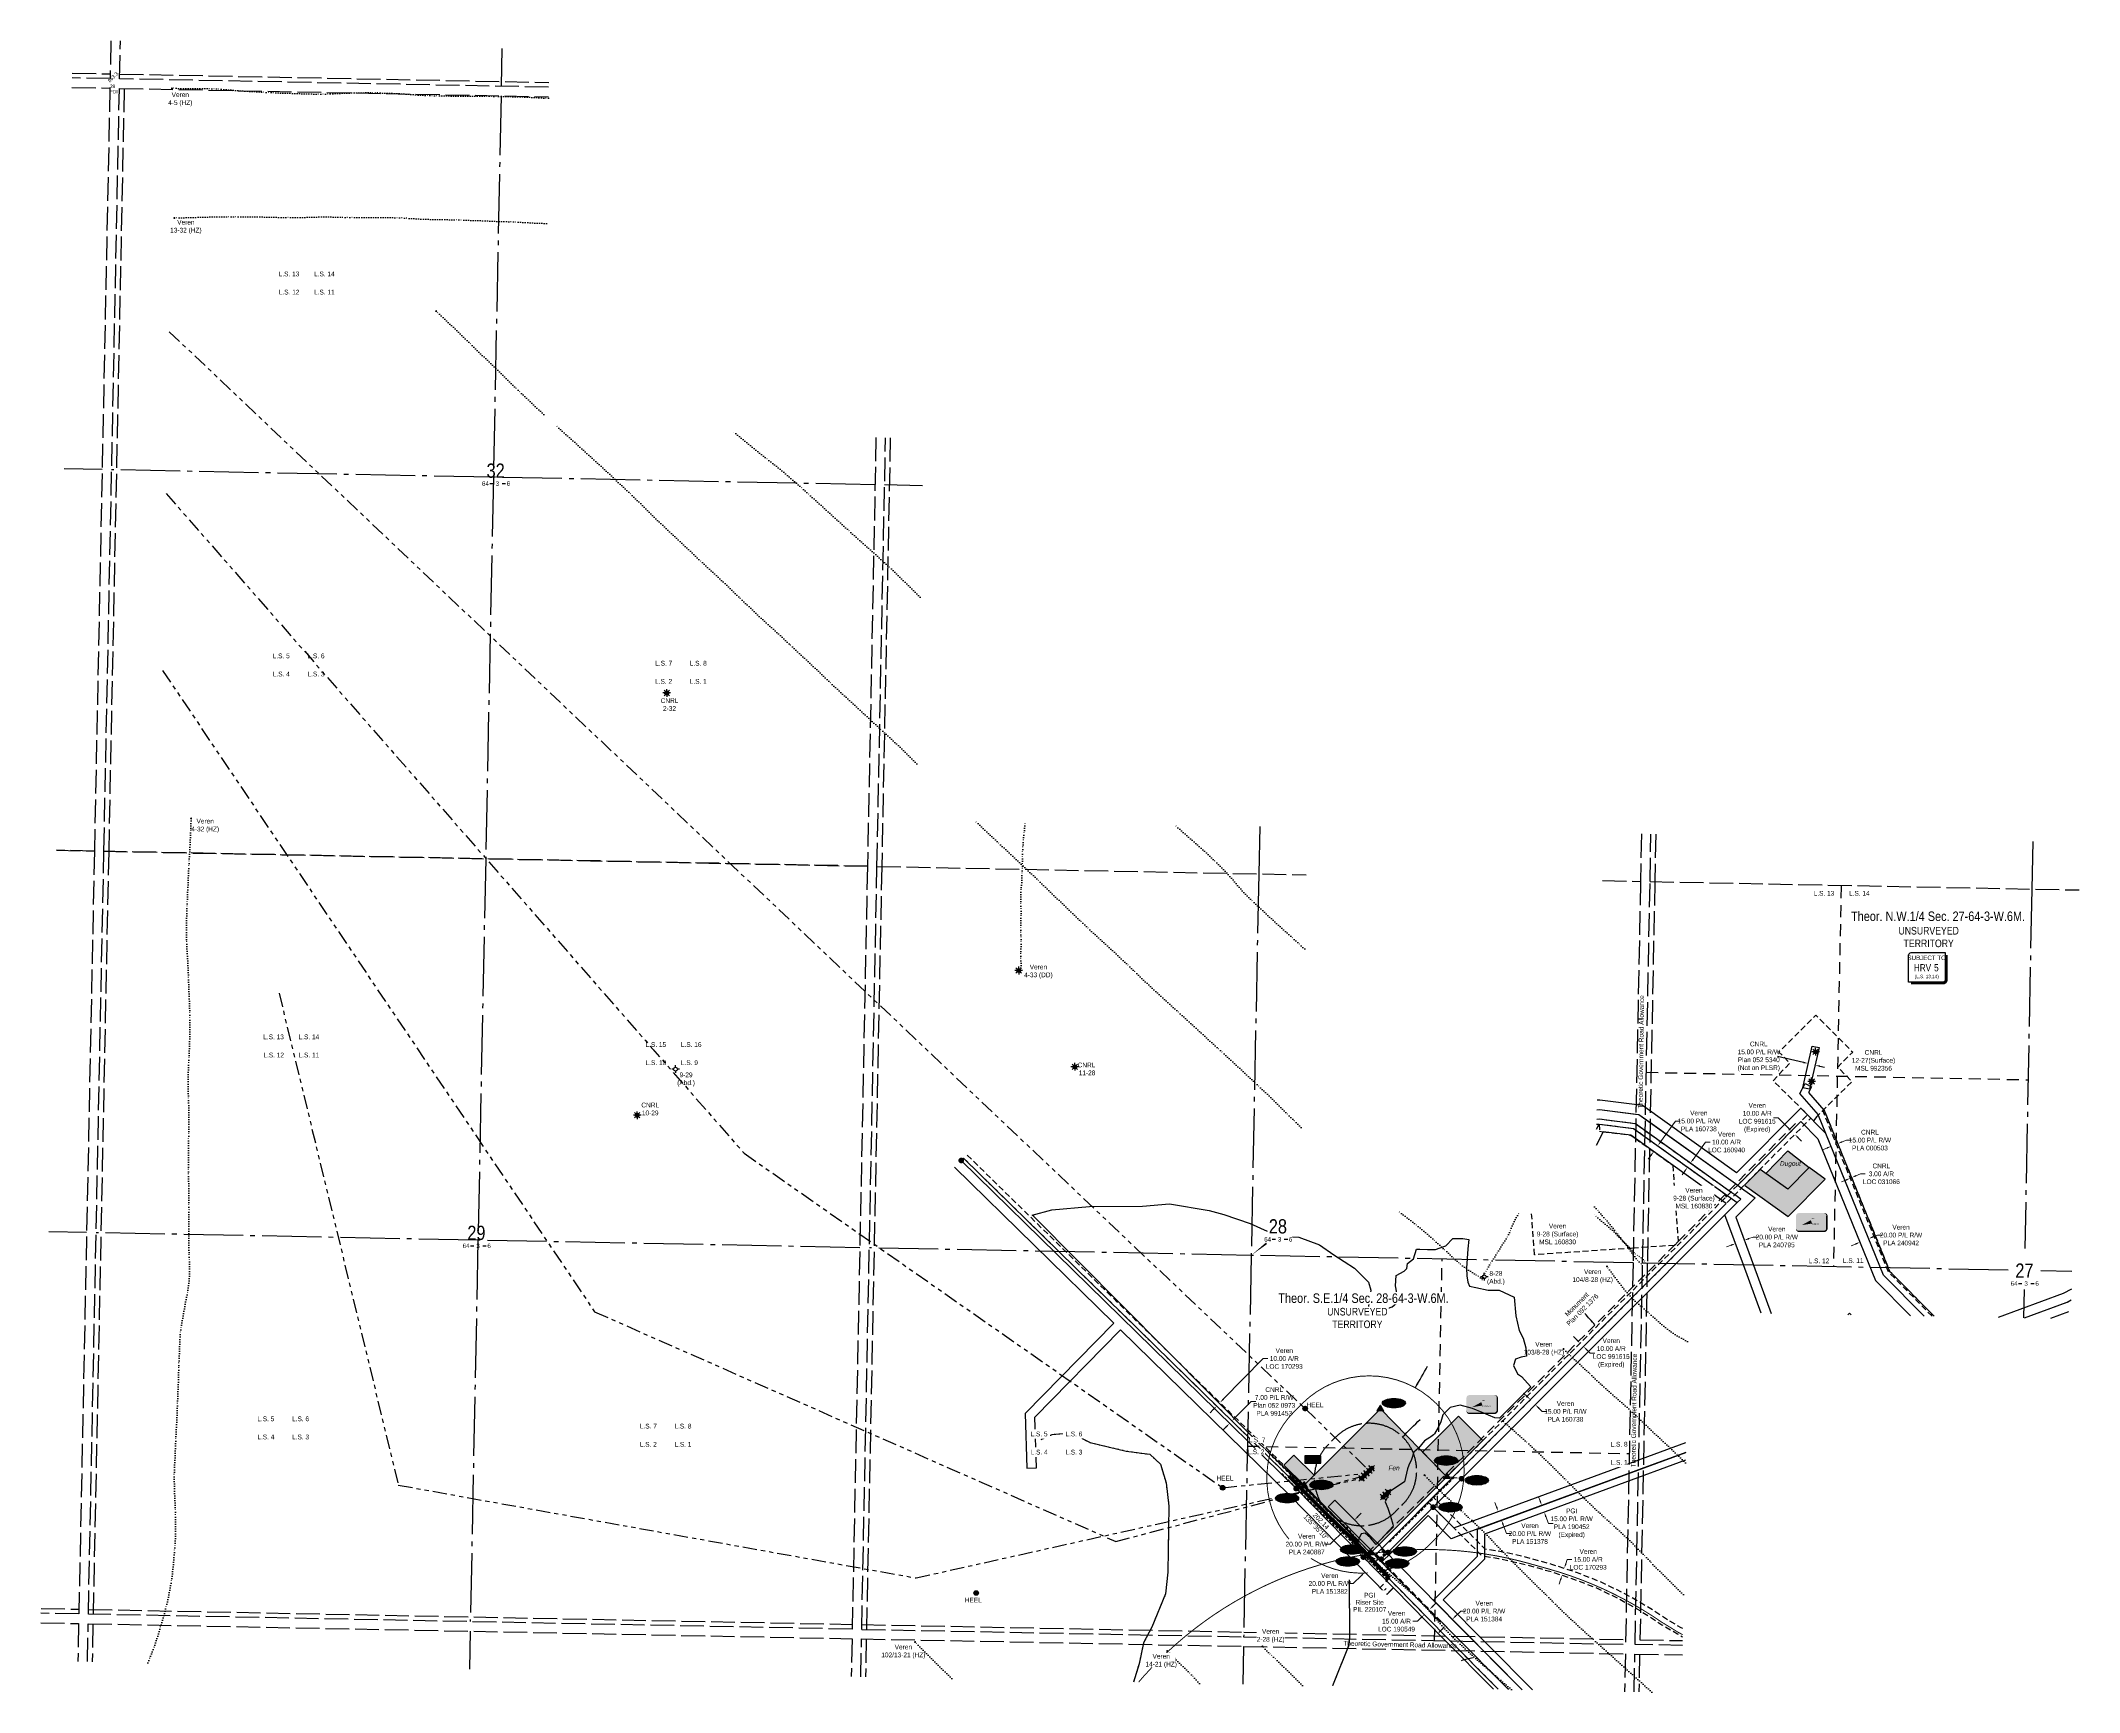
# Model space of a CAD drawing. Extents: x 398369 to 421873, y 6032457 to 6050071.
# Drawn here: x 407554 to 411850, y 6046589 to 6050071 of the extents above; entities that cross this region are included whole.
import ezdxf
from ezdxf.enums import TextEntityAlignment as Align

# ---------------------------------------------------------------- set-up
doc = ezdxf.new("R2018")
doc.units = 0
doc.header["$LTSCALE"] = 5
doc.header["$PDSIZE"] = 0.5
for name, pattern in [('0', [1, 1, 0]), ('DASHDOT2', [12.7, 6.35, -3.175, 0, -3.175]), ('foc-ACCESSROAD', [3.75, 2.5, -1.25]), ('foc-BUFFER', [16.75, 15, -1.75]), ('foc-DOT', [1, 0.2, -0.8]), ('foc-DRILLPATH', [14.75, 6, -1.75, 1.75, -1.75, 1.75, -1.75]), ('foc-LSD', [8, 5, -3]), ('foc-MONUMENT-BDYS', [6, 4, -2]), ('foc-QUARTERLINE', [33, 25, -3, 2, -3]), ('foc-TIELINE', [1.875, 1.25, -0.625]), ('foc-UNSURVEYED', [12.5, 10, -2.5]), ('foc-WHEELTRACKS', [2, 0.4, -1.6]), ('UG_PIPE', [1.875, 1.25, -0.625])]:
    doc.linetypes.add(name, pattern=pattern)
doc.layers.get('Defpoints').update_dxf_attribs({"color": 9})
for name, color, linetype in [('10', 1, 'Continuous'), ('9', 3, 'Continuous'), ('ABADATA-DRILL', 8, 'foc-DOT'), ('ABADATA-DRILL-T', 8, 'Continuous'), ('AS-PIPE-AG', 44, 'Continuous'), ('AS-PIPE-UG', 44, 'UG_PIPE'), ('AS-ROADS', 254, 'Continuous'), ('AS-WILDLIFE', 131, 'DASHDOT2'), ('AUX-BUFFER', 7, 'foc-BUFFER'), ('C-AR', 13, 'foc-ACCESSROAD'), ('C-RW', 13, 'Continuous'), ('C-SYMBOL', 7, 'Continuous'), ('C-WS', 13, 'foc-ACCESSROAD'), ('C-WS-S', 13, 'Continuous'), ('CG-NOTES', 7, 'Continuous'), ('CTW', 7, 'Continuous'), ('DETAIL-HZ-Existing', 8, 'foc-DOT'), ('F-AR', 190, 'foc-ACCESSROAD'), ('F-RW', 190, 'Continuous'), ('F-WS', 190, 'foc-ACCESSROAD'), ('F-WS-S', 190, 'Continuous'), ('L-BD', 7, 'Continuous'), ('L-MON', 1, 'Continuous'), ('L-MON-PLAN', 7, 'foc-MONUMENT-BDYS'), ('L-ROAD-T', 7, 'Continuous'), ('L-SECLBL', 7, 'Continuous'), ('L-SECQ', 8, 'foc-QUARTERLINE'), ('L-SECTION-LSD', 7, 'foc-LSD'), ('L-TIE', 7, 'foc-TIELINE'), ('L-UNS-T', 3, 'Continuous'), ('L-USEC', 7, 'foc-UNSURVEYED'), ('MSPOINT', 7, 'Continuous'), ('P-ELEVATION', 7, 'Continuous'), ('P-PDRILLPATH', 12, 'foc-DRILLPATH'), ('P-PROPOSED', 10, 'Continuous'), ('P-PROPOSED-H', 21, 'Continuous'), ('P-TEMP-BLOCKS', 250, 'Continuous'), ('P-TEMP-H', 41, 'Continuous'), ('P-TEMP_BORROW PIT', 46, 'Continuous'), ('P-TEMP_LOG DECK', 46, 'Continuous'), ('T-BUSH', 110, '0'), ('T-WATER', 160, 'Continuous'), ('T-WATER-H', 133, 'Continuous'), ('T-WATER-P3', 160, 'foc-WHEELTRACKS'), ('T-WATER-T', 170, 'Continuous'), ('WETLAND', 143, 'Continuous'), ('WETLAND-T', 146, 'Continuous')]:
    doc.layers.add(name, color=color, linetype=linetype)
for name, color, linetype, lineweight in [('C-AR-T', 13, 'Continuous', 9), ('C-RW-T', 13, 'Continuous', 9), ('C-WS-T', 13, 'Continuous', 9), ('F-AR-T', 190, 'Continuous', 9), ('F-RW-T', 190, 'Continuous', 9), ('F-WS-T', 190, 'Continuous', 9)]:
    doc.layers.add(name, color=color, linetype=linetype, lineweight=lineweight)
for name, color, linetype, plot in [('DESCRIPTION', 6, 'Continuous', False), ('ELEVATION', 7, 'Continuous', False), ('POINTNUMBER', 7, 'Continuous', False)]:
    doc.layers.add(name, color=color, linetype=linetype, plot=plot)
doc.styles.add('100L', font='ARIALN.TTF', dxfattribs={"height": 11})
doc.styles.add('175L', font='ARIALN.TTF', dxfattribs={"height": 20})
doc.styles.add('80', font='ARIALN.TTF', dxfattribs={"height": 10})
doc.styles.add('80CG', font='ARIALN.TTF', dxfattribs={"height": 10})
doc.styles.add('80L', font='ARIALN.TTF', dxfattribs={"height": 10})
doc.styles.add('DESCRIPTION', font='ARIALN.TTF', dxfattribs={"height": 2.5})
doc.styles.add('ELEVATION', font='ARIALN.TTF', dxfattribs={"height": 2.5})
doc.styles.add('foc-LtypeFont', font='ARIALN.TTF', dxfattribs={"height": 7.35})
doc.styles.add('HRV', font='ARIALN.TTF', dxfattribs={"height": 3})
doc.styles.add('POINTNUMBER', font='ARIALN.TTF', dxfattribs={"height": 2.5})
doc.styles.add('SIMPLEX', font='ARIALN.TTF')
doc.styles.get("Standard").update_dxf_attribs({"font": 'ARIALN.TTF'})
doc.linetypes.add('foc-TOPO-flowdirection-NOLINE', pattern='A,0,[">",foc-LtypeFont,S=0.3,R=0,X=0,Y=-0.945],-20,[">",foc-LtypeFont,S=0.3,R=0,X=0,Y=-0.945],0', length=20)
doc.dimstyles.new('CG2011', dxfattribs={"dimscale": 5, "dimtxt": 9, "dimasz": 2, "dimexe": 0.2, "dimexo": 0.0625, "dimgap": 0.5, "dimtad": 0, "dimtih": 1, "dimtoh": 1, "dimzin": 0, "dimdsep": 46, "dimtxsty": '80CG', "dimcen": 0.1, "dimse1": 1, "dimse2": 1, "dimclrd": 256, "dimclrt": 256, "dimaunit": 1, "dimadec": 4, "dimazin": 0, "dimtfac": 0.06, "dimtofl": 0, "dimtmove": 0, "dimatfit": 1, "dimfxl": 0.2, "dimtolj": 1, "dimtzin": 0, "dimlwd": -1, "dimarcsym": 0})
doc.dimstyles.new('Compass 5 000', dxfattribs={"dimscale": 5, "dimtxt": 9, "dimasz": 2, "dimexe": 0.2, "dimexo": 0.0625, "dimgap": 0.5, "dimtad": 0, "dimtih": 1, "dimtoh": 1, "dimzin": 0, "dimdsep": 46, "dimtxsty": '80CG', "dimcen": 0.1, "dimse1": 1, "dimse2": 1, "dimclrd": 256, "dimclrt": 256, "dimaunit": 1, "dimadec": 4, "dimazin": 0, "dimtfac": 0.06, "dimtofl": 0, "dimtmove": 0, "dimatfit": 1, "dimfxl": 0.2, "dimtolj": 1, "dimtzin": 0, "dimlwd": -1, "dimarcsym": 0})

# ---------------------------------------------------------------- blocks, each defined once
blk = doc.blocks.new('L-SECLBL')
at = {"layer": '9', "color": 7}
for p, q in [((-5.1, -27.8), (-12.3, -27.8)), ((20.7, -27.8), (13.5, -27.8))]:
    blk.add_line(p, q, dxfattribs=at)
at = {"layer": '10', "color": 2, "style": 'SIMPLEX'}
blk.add_attdef('SEC', text='', height=30, dxfattribs=at).set_placement((0, 0), align=Align.MIDDLE)
at = {"layer": '10', "color": 5, "style": '80L'}
blk.add_attdef('TWP', text='', height=9.5, dxfattribs=at).set_placement((-14.4, -27.4), align=Align.MIDDLE_RIGHT)
blk.add_attdef('RGE', text='', height=9.5, dxfattribs=at).set_placement((3.6, -27.4), align=Align.MIDDLE_CENTER)
blk.add_attdef('MER', text='', height=9.5, dxfattribs=at).set_placement((23.2, -27.4), align=Align.MIDDLE_LEFT)
blk = doc.blocks.new('GABD')
for p, q in [((-0.81, 0), (-1.62, 0)), ((0, 0.81), (0, 1.62)), ((1.62, 0), (0.81, 0)), ((0, -0.81), (0, -1.62))]:
    blk.add_line(p, q)
blk.add_circle((0, 0), 0.8)
blk = doc.blocks.new('BH_Existing')
at = {"layer": 'DETAIL-HZ-Existing'}
h = blk.add_hatch(color=256, dxfattribs=at)
h.dxf.hatch_style = 1
edge = h.paths.add_edge_path()
edge.add_arc((0, 0), 0.45, 0, 360)
blk = doc.blocks.new('GAS')
h = blk.add_hatch(color=255)
h.dxf.hatch_style = 1
edge = h.paths.add_edge_path()
edge.add_arc((0, 0), 0.9, 0, 360)
for p, q in [((-0.81, 0), (-1.62, 0)), ((-0.57, 0.57), (-1.14, 1.14)), ((0, 0.81), (0, 1.62)), ((0.57, 0.57), (1.14, 1.14)), ((1.62, 0), (0.81, 0)), ((-0.57, -0.57), (-1.14, -1.14)), ((0, -0.81), (0, -1.62)), ((1.14, -1.14), (0.57, -0.57))]:
    blk.add_line(p, q)
blk.add_circle((0, 0), 0.8)
blk = doc.blocks.new('*U46')
h = blk.add_hatch(color=191)
edge = h.paths.add_edge_path()
edge.add_line((-26.5, -20), (26.5, -20))
edge.add_arc((26.5, -14), 6, 270, 360)
edge.add_line((32.5, -14), (32.5, 12.5))
edge.add_arc((26.5, 12.5), 6, 0, 90)
edge.add_line((26.5, 18.5), (-26.5, 18.5))
edge.add_arc((-26.5, 12.5), 6, 90, 180)
edge.add_line((-32.5, 12.5), (-32.5, -14))
edge.add_arc((-26.5, -14), 6, 180, 270)
at = {"color": 250, "flags": 128}
blk.add_lwpolyline([(-26.5, -20, 3, 3, 0), (26.5, -20, 3, 3, 0.414214), (32.5, -14, 3, 3, 0), (32.5, 12.5, 3, 0, 0.414214), (26.5, 18.5, 0, 0, 0), (-26.5, 18.5, 0, 0, 0.414214), (-32.5, 12.5, 0, 0, 0), (-32.5, -14, 0, 3, 0.414214)], format="xyseb", close=True, dxfattribs=at)
at = {"flags": 128}
blk.add_lwpolyline([(-20.6, -7, 0, 7.5, 0), (0, 0, 0, 0, 0)], format="xyseb", dxfattribs=at)
at = {"color": 250, "lineweight": 30, "flags": 104}
blk.add_attdef('TEMP_AREA_W1', text='', height=12, dxfattribs=at).set_placement((0, 8.3), align=Align.MIDDLE_CENTER)
blk.add_attdef('ENTER_TEXT', text='', height=9, dxfattribs=at).set_placement((0, -3.5), align=Align.TOP_CENTER)
blk = doc.blocks.new('we')
at = {"layer": 'P-ELEVATION'}
h = blk.add_hatch(color=111, dxfattribs=at)
h.dxf.hatch_style = 1
edge = h.paths.add_edge_path()
edge.add_ellipse((0, 0), major_axis=(-24.4, 0), ratio=0.410256, start_angle=0, end_angle=360)
at = {"layer": 'P-ELEVATION', "color": 7, "flags": 128}
blk.add_lwpolyline([(0, 0, 12.5, 0, 0), (-12.4, -6.4, 0, 0, 0)], format="xyseb", dxfattribs=at)
at = {"layer": 'P-ELEVATION', "color": 7}
blk.add_ellipse((0, 0), major_axis=(-24.4, 0), ratio=0.410256, dxfattribs=at)
at = {"layer": 'P-ELEVATION', "style": '80'}
blk.add_attdef('ELEVATION', text='', height=10, dxfattribs=at).set_placement((0, 0), align=Align.MIDDLE_CENTER)
blk = doc.blocks.new('*U51')
at = {"layer": 'P-ELEVATION'}
h = blk.add_hatch(color=111, dxfattribs=at)
h.dxf.hatch_style = 1
edge = h.paths.add_edge_path()
edge.add_ellipse((0, 0), major_axis=(-24.4, 0), ratio=0.410256, start_angle=0, end_angle=360)
at = {"layer": 'P-ELEVATION', "color": 7, "flags": 128}
blk.add_lwpolyline([(0, 0, 12.5, 0, 0), (31.9, -4.8, 0, 0, 0)], format="xyseb", dxfattribs=at)
at = {"layer": 'P-ELEVATION', "color": 7}
blk.add_ellipse((0, 0), major_axis=(-24.4, 0), ratio=0.410256, dxfattribs=at)
at = {"layer": 'P-ELEVATION', "style": '80'}
blk.add_attdef('ELEVATION', text='', height=10, dxfattribs=at).set_placement((0, 0), align=Align.MIDDLE_CENTER)
blk = doc.blocks.new('*D53')
at = {"layer": 'C-AR-T', "transparency": 16777216}
for p, q in [((410768, 6046859.6), (410771, 6046869.1)), ((410771, 6046869.1), (410781, 6046869.1)), ((410757.2, 6046826.3), (410754.1, 6046816.8))]:
    blk.add_line(p, q, dxfattribs=at)
for points in [[(410766.4, 6046860.1), (410769.5, 6046859), (410764.9, 6046850)], [(410755.6, 6046826.8), (410758.7, 6046825.8), (410760.2, 6046835.8)]]:
    blk.add_solid(points, dxfattribs=at)
at = {"layer": 'Defpoints', "color": 0, "transparency": 16777216}
for p in [(410764.5, 6046850.2), (410764.9, 6046850), (410759.9, 6046835.9)]:
    blk.add_point(p, dxfattribs=at)
at = {"layer": 'C-AR-T', "transparency": 16777216, "insert": (410815.3, 6046869.1), "char_height": 10, "attachment_point": 5, "style": '80CG'}
blk.add_mtext('\\A1;Veren\\P15.00 A/R\\PLOC 170293', dxfattribs=at)
blk = doc.blocks.new('*D54')
at = {"layer": 'C-AR-T', "transparency": 16777216}
for p, q in [((410791.1, 6047332), (410784, 6047339.1)), ((410812.4, 6047310.9), (410819.4, 6047303.8)), ((410819.4, 6047303.8), (410829.4, 6047303.8))]:
    blk.add_line(p, q, dxfattribs=at)
for points in [[(410792.3, 6047333.2), (410789.9, 6047330.9), (410798.2, 6047325)], [(410813.5, 6047312), (410811.2, 6047309.7), (410805.3, 6047317.9)]]:
    blk.add_solid(points, dxfattribs=at)
at = {"layer": 'Defpoints', "color": 0, "transparency": 16777216}
for p in [(410798.2, 6047325), (410753.1, 6047279.7), (410760.2, 6047272.7)]:
    blk.add_point(p, dxfattribs=at)
at = {"layer": 'C-AR-T', "transparency": 16777216, "insert": (410863.8, 6047303.8), "char_height": 10, "attachment_point": 5, "style": '80CG'}
blk.add_mtext('\\A1;Veren\\P10.00 A/R\\PLOC 991615\\P(Expired)', dxfattribs=at)
blk = doc.blocks.new('*D55')
at = {"layer": 'C-AR-T', "transparency": 16777216}
for p, q in [((410487.8, 6046770.3), (410494.9, 6046777.3)), ((410455.6, 6046738.8), (410445.6, 6046738.8)), ((410462.8, 6046745.8), (410455.6, 6046738.8))]:
    blk.add_line(p, q, dxfattribs=at)
for points in [[(410486.6, 6046771.5), (410488.9, 6046769.1), (410480.6, 6046763.3)], [(410461.6, 6046747), (410463.9, 6046744.6), (410469.9, 6046752.8)]]:
    blk.add_solid(points, dxfattribs=at)
at = {"layer": 'Defpoints', "color": 0, "transparency": 16777216}
for p in [(410462.6, 6046760.2), (410473.3, 6046770.7), (410469.9, 6046752.8)]:
    blk.add_point(p, dxfattribs=at)
at = {"layer": 'C-AR-T', "transparency": 16777216, "insert": (410411.3, 6046738.8), "char_height": 10, "attachment_point": 5, "style": '80CG'}
blk.add_mtext('\\A1;Veren\\P15.00 A/R^JLOC 190549', dxfattribs=at)
blk = doc.blocks.new('*D56')
at = {"layer": 'C-AR-T', "transparency": 16777216}
for p, q in [((411215.7, 6047799.7), (411205.7, 6047799.7)), ((411236.4, 6047779.2), (411215.7, 6047799.7)), ((411257.7, 6047758.1), (411264.8, 6047751.1))]:
    blk.add_line(p, q, dxfattribs=at)
for points in [[(411237.6, 6047780.4), (411235.2, 6047778.1), (411243.5, 6047772.2)], [(411258.9, 6047759.3), (411256.5, 6047756.9), (411250.6, 6047765.2)]]:
    blk.add_solid(points, dxfattribs=at)
at = {"layer": 'Defpoints', "color": 0, "transparency": 16777216}
for p in [(411250.6, 6047765.2), (411186.3, 6047714.5), (411193.4, 6047707.5)]:
    blk.add_point(p, dxfattribs=at)
at = {"layer": 'C-AR-T', "transparency": 16777216, "insert": (411171.4, 6047799.7), "char_height": 10, "attachment_point": 5, "style": '80CG'}
blk.add_mtext('\\A1;Veren\\P10.00 A/R\\PLOC 991615\\P(Expired)', dxfattribs=at)
blk = doc.blocks.new('*D57')
at = {"layer": 'C-AR-T', "transparency": 16777216}
for p, q in [((411036.4, 6047712.3), (411062.5, 6047748.9)), ((411062.5, 6047748.9), (411072.5, 6047748.9)), ((411018.9, 6047687.9), (411013.1, 6047679.8))]:
    blk.add_line(p, q, dxfattribs=at)
for points in [[(411035, 6047713.3), (411037.7, 6047711.3), (411030.5, 6047704.2)], [(411017.6, 6047688.9), (411020.3, 6047687), (411024.7, 6047696.1)]]:
    blk.add_solid(points, dxfattribs=at)
at = {"layer": 'Defpoints', "color": 0, "transparency": 16777216}
for p in [(411011.9, 6047705.3), (411017.7, 6047713.4), (411030.5, 6047704.2)]:
    blk.add_point(p, dxfattribs=at)
at = {"layer": 'C-AR-T', "transparency": 16777216, "insert": (411106.8, 6047748.9), "char_height": 10, "attachment_point": 5, "style": '80CG'}
blk.add_mtext('\\A1;Veren\\P10.00 A/R\\PLOC 160940', dxfattribs=at)
blk = doc.blocks.new('*D60')
at = {"layer": 'C-RW-T', "transparency": 16777216}
for p, q in [((410686.3, 6047212.8), (410679.2, 6047219.9)), ((410711.1, 6047188.1), (410718.2, 6047181.1)), ((410718.2, 6047181.1), (410728.2, 6047181.1))]:
    blk.add_line(p, q, dxfattribs=at)
for points in [[(410687.5, 6047214), (410685.2, 6047211.6), (410693.4, 6047205.8)], [(410712.3, 6047189.3), (410709.9, 6047186.9), (410704, 6047195.2)]]:
    blk.add_solid(points, dxfattribs=at)
at = {"layer": 'Defpoints', "color": 0, "transparency": 16777216}
for p in [(410688.3, 6047200.7), (410698.9, 6047190.1), (410704, 6047195.2)]:
    blk.add_point(p, dxfattribs=at)
at = {"layer": 'C-RW-T', "transparency": 16777216, "insert": (410767.3, 6047181.1), "char_height": 10, "attachment_point": 5, "style": '80CG'}
blk.add_mtext('\\A1;Veren\\P15.00 P/L R/W^JPLA 160738', dxfattribs=at)
blk = doc.blocks.new('*D61')
at = {"layer": 'C-RW-T', "transparency": 16777216}
for p, q in [((410366, 6046863.1), (410373.2, 6046870.1)), ((410320.2, 6046818.3), (410310.2, 6046818.3)), ((410337.5, 6046835.1), (410320.2, 6046818.3))]:
    blk.add_line(p, q, dxfattribs=at)
for points in [[(410364.9, 6046864.3), (410367.2, 6046861.9), (410358.9, 6046856.1)], [(410336.3, 6046836.3), (410338.6, 6046834), (410344.6, 6046842.1)]]:
    blk.add_solid(points, dxfattribs=at)
at = {"layer": 'Defpoints', "color": 0, "transparency": 16777216}
for p in [(410281.4, 6046935.2), (410267.1, 6046921.3), (410344.6, 6046842.1)]:
    blk.add_point(p, dxfattribs=at)
at = {"layer": 'C-RW-T', "transparency": 16777216, "insert": (410270.7, 6046818.3), "char_height": 10, "attachment_point": 5, "style": '80CG'}
blk.add_mtext('\\A1;Veren\\P20.00 P/L R/W\\PPLA 151382', dxfattribs=at)
blk = doc.blocks.new('*D64')
at = {"layer": 'Defpoints', "color": 0, "transparency": 16777216}
for p in [(411368.1, 6047671.5), (411370.3, 6047674), (411370.9, 6047672.6)]:
    blk.add_point(p, dxfattribs=at)
at = {"layer": 'F-AR-T', "transparency": 16777216}
for p, q in [((411358.4, 6047668.8), (411349.2, 6047664.9)), ((411379.5, 6047677.9), (411388.7, 6047681.9)), ((411388.7, 6047681.9), (411398.7, 6047681.9))]:
    blk.add_line(p, q, dxfattribs=at)
for points in [[(411357.7, 6047670.4), (411359, 6047667.3), (411367.6, 6047672.8)], [(411378.9, 6047679.4), (411380.2, 6047676.4), (411370.3, 6047674)]]:
    blk.add_solid(points, dxfattribs=at)
at = {"layer": 'F-AR-T', "transparency": 16777216, "insert": (411433, 6047681.9), "char_height": 10, "attachment_point": 5, "style": '80CG'}
blk.add_mtext('\\A1;CNRL\\P3.00 A/R\\PLOC 031066', dxfattribs=at)
blk = doc.blocks.new('*D65')
at = {"layer": 'C-RW-T', "transparency": 16777216}
for p, q in [((410535.9, 6046749.7), (410546.5, 6046760.1)), ((410546.5, 6046760.1), (410556.5, 6046760.1)), ((410507.3, 6046721.7), (410500.2, 6046714.7))]:
    blk.add_line(p, q, dxfattribs=at)
for points in [[(410506.2, 6046722.9), (410508.5, 6046720.5), (410514.5, 6046728.7)], [(410534.7, 6046750.9), (410537.1, 6046748.5), (410528.8, 6046742.7)]]:
    blk.add_solid(points, dxfattribs=at)
at = {"layer": 'Defpoints', "color": 0, "transparency": 16777216}
for p in [(410515, 6046728.2), (410528.8, 6046742.7), (410529.3, 6046742.2)]:
    blk.add_point(p, dxfattribs=at)
at = {"layer": 'C-RW-T', "transparency": 16777216, "insert": (410596, 6046760.1), "char_height": 10, "attachment_point": 5, "style": '80CG'}
blk.add_mtext('\\A1;Veren \\P20.00 P/L R/W^JPLA 151384', dxfattribs=at)
blk = doc.blocks.new('*D66')
at = {"layer": 'Defpoints', "color": 0, "transparency": 16777216}
for p in [(410717.7, 6046982.9), (410722.6, 6046968.7), (410722.9, 6046968.8)]:
    blk.add_point(p, dxfattribs=at)
at = {"layer": 'F-RW-T', "transparency": 16777216}
for p, q in [((410714, 6046992.1), (410710.5, 6047001.5)), ((410726, 6046959.3), (410731.3, 6046944.9)), ((410731.3, 6046944.9), (410741.3, 6046944.9))]:
    blk.add_line(p, q, dxfattribs=at)
for points in [[(410715.5, 6046992.7), (410712.4, 6046991.6), (410717.4, 6046982.8)], [(410727.6, 6046959.9), (410724.5, 6046958.7), (410722.6, 6046968.7)]]:
    blk.add_solid(points, dxfattribs=at)
at = {"layer": 'F-RW-T', "transparency": 16777216, "insert": (410780.4, 6046944.9), "char_height": 10, "attachment_point": 5, "style": '80CG'}
blk.add_mtext('\\A1;PGI\\P15.00 P/L R/W\\PPLA 190452\\P(Expired)', dxfattribs=at)
blk = doc.blocks.new('*D67')
at = {"layer": 'C-RW-T', "transparency": 16777216}
for p, q in [((410622.3, 6046979.7), (410618.8, 6046989.1)), ((410636.1, 6046942.2), (410642.9, 6046923.5)), ((410642.9, 6046923.5), (410652.9, 6046923.5))]:
    blk.add_line(p, q, dxfattribs=at)
for points in [[(410623.8, 6046980.3), (410620.7, 6046979.1), (410625.7, 6046970.3)], [(410637.6, 6046942.8), (410634.5, 6046941.6), (410632.6, 6046951.6)]]:
    blk.add_solid(points, dxfattribs=at)
at = {"layer": 'Defpoints', "color": 0, "transparency": 16777216}
for p in [(410815, 6047040), (410821.9, 6047021.2), (410625.7, 6046970.3)]:
    blk.add_point(p, dxfattribs=at)
at = {"layer": 'C-RW-T', "transparency": 16777216, "insert": (410692.5, 6046923.5), "char_height": 10, "attachment_point": 5, "style": '80CG'}
blk.add_mtext('\\A1;Veren\\P20.00 P/L R/W^JPLA 151378', dxfattribs=at)
blk = doc.blocks.new('*D68')
at = {"layer": 'Defpoints', "color": 0, "transparency": 16777216}
for p in [(411327, 6047740.7), (411341, 6047746.3), (411341.2, 6047745.6)]:
    blk.add_point(p, dxfattribs=at)
at = {"layer": 'F-RW-T', "transparency": 16777216}
for p, q in [((411350.5, 6047749.3), (411359.8, 6047753)), ((411359.8, 6047753), (411369.8, 6047753)), ((411318, 6047736.3), (411308.7, 6047732.6))]:
    blk.add_line(p, q, dxfattribs=at)
for points in [[(411349.9, 6047750.9), (411351.1, 6047747.8), (411341.2, 6047745.6)], [(411317.4, 6047737.8), (411318.7, 6047734.7), (411327.3, 6047740)]]:
    blk.add_solid(points, dxfattribs=at)
at = {"layer": 'F-RW-T', "transparency": 16777216, "insert": (411408.9, 6047753), "char_height": 10, "attachment_point": 5, "style": '80CG'}
blk.add_mtext('\\A1;CNRL\\P15.00 P/L R/W\\PPLA 000503', dxfattribs=at)
blk = doc.blocks.new('fdia')
at = {"color": 255, "const_width": 1}
blk.add_lwpolyline([(-0.5, 0, 1), (0.5, 0, 1)], format="xyb", close=True, dxfattribs=at)
blk = doc.blocks.new('Fdiaa')
blk.add_blockref('fdia', (0, 0))
blk = doc.blocks.new('fdib')
at = {"color": 1, "const_width": 1.6}
blk.add_lwpolyline([(-0.4, 0, 1), (0.4, 0, 1)], format="xyb", close=True, dxfattribs=at)
at = {"color": 1}
blk.add_circle((0, 0), 0.8, dxfattribs=at)
blk = doc.blocks.new('Fdibb')
blk.add_blockref('fdib', (0, 0))
blk = doc.blocks.new('fdicc')
for name in ['Fdibb', 'Fdiaa']:
    blk.add_blockref(name, (0, 0))
blk = doc.blocks.new('FDI')
blk.add_blockref('fdicc', (0, 0))
blk = doc.blocks.new('TRIA')
blk.add_hatch(color=255).paths.add_polyline_path([(-0.04, 1.52), (-1.47, -0.87), (1.39, -0.87)])
blk = doc.blocks.new('Hybrid_EC')
at = {"color": 251}
for points in [[(-1.3, -0.74), (0, 1.42), (1.3, -0.74)], [(0.47, -0.26), (0, 0.53), (-0.47, -0.26)]]:
    blk.add_lwpolyline(points, close=True, dxfattribs=at)
at = {"layer": 'Defpoints'}
blk.add_circle((0, 0), 0.05, dxfattribs=at)
at = {"xscale": 1.2, "yscale": 1.2, "zscale": 1.2}
blk.add_blockref('TRIA', (0.05, 0.06), dxfattribs=at)
blk = doc.blocks.new('*D72')
at = {"layer": 'Defpoints', "color": 0, "transparency": 16777216}
for p in [(410064.5, 6047160.9), (410079.6, 6047146.1), (410074.7, 6047141.1)]:
    blk.add_point(p, dxfattribs=at)
at = {"layer": 'F-RW-T', "transparency": 16777216}
for p, q in [((410071.5, 6047168.1), (410104.8, 6047202.1)), ((410104.8, 6047202.1), (410114.8, 6047202.1)), ((410052.6, 6047148.8), (410045.6, 6047141.6))]:
    blk.add_line(p, q, dxfattribs=at)
for points in [[(410051.4, 6047149.9), (410053.8, 6047147.6), (410059.6, 6047155.9)], [(410070.3, 6047169.2), (410072.7, 6047166.9), (410064.5, 6047160.9)]]:
    blk.add_solid(points, dxfattribs=at)
at = {"layer": 'F-RW-T', "transparency": 16777216, "insert": (410153.6, 6047202.1), "char_height": 10, "attachment_point": 5, "style": '80CG'}
blk.add_mtext('\\A1;CNRL\\P7.00 P/L R/W\\PPlan 052 0973 \\PPLA 991453', dxfattribs=at)
blk = doc.blocks.new('HRV')
blk.add_lwpolyline([(-35.1, 31.6), (37.2, 31.6), (37.2, -25.5, -0.414214), (32.2, -30.5), (-40.1, -30.5), (-40.1, 26.6, -0.414214)], format="xyb", close=True)
at = {"const_width": 5, "flags": 128}
blk.add_lwpolyline([(-35.1, -33), (32.2, -33, 0.414214), (39.7, -25.5), (39.7, 26.6)], format="xyb", dxfattribs=at)
at = {"style": '80L'}
blk.add_text('SUBJECT TO', height=9.5, dxfattribs=at).set_placement((-2, 13.1), align=Align.BOTTOM_CENTER)
blk.add_attdef('(N.W.1/4 00)', text='', height=7.12, dxfattribs=at).set_placement((-2, -24.4), align=Align.BOTTOM_CENTER)
at = {"layer": 'CTW', "color": 3, "style": 'HRV'}
blk.add_text('HRV', height=15, dxfattribs=at).set_placement((-10.9, -0.2), align=Align.MIDDLE_CENTER)
blk.add_attdef('0', text='', height=15, dxfattribs=at).set_placement((18.3, -0.2), align=Align.MIDDLE_CENTER)
blk = doc.blocks.new('Temporary Area')
h = blk.add_hatch(color=191)
h.dxf.hatch_style = 1
h.paths.add_polyline_path([(-16.8, -7.8), (16.3, -7.8), (16.3, 7.7), (-16.8, 7.7)])
at = {"color": 250}
for points in [[(-17, -8), (16.5, -8), (16.5, 7.9), (-17, 7.9)], [(-16.9, -7.9), (16.4, -7.9), (16.4, 7.8), (-16.9, 7.8)]]:
    blk.add_lwpolyline(points, close=True, dxfattribs=at)
at = {"color": 250, "style": '80L'}
blk.add_attdef('TEMPORARY', text='', height=10, dxfattribs=at).set_placement((0, 0), align=Align.MIDDLE_CENTER)
blk = doc.blocks.new('plbh')
at = {"layer": 'L-MON'}
h = blk.add_hatch(color=255, dxfattribs=at)
h.dxf.hatch_style = 1
edge = h.paths.add_edge_path()
edge.add_arc((0, 0), 1.16, 0, 360)
h = blk.add_hatch(color=256, dxfattribs=at)
h.dxf.hatch_style = 1
h.paths.add_polyline_path([(-0.96, 0, 1), (0.96, 0, 1)])
h.paths.add_polyline_path([(0.91, 0, -1), (-0.91, 0, -1)], flags=16)
h.paths.add_polyline_path([(0.45, 0, -1), (-0.45, 0, -1)], flags=0)
h = blk.add_hatch(color=256, dxfattribs=at)
h.dxf.hatch_style = 1
h.paths.add_polyline_path([(-0.45, 0, 1), (0.45, 0, 1)])
h.paths.add_polyline_path([(0.4, 0, -1), (-0.4, 0, -1)], flags=16)
at = {"layer": 'L-MON', "color": 240}
for radius in [0.96, 0.91, 0.45, 0.4]:
    blk.add_circle((0, 0), radius, dxfattribs=at)
blk = doc.blocks.new('*D77')
at = {"layer": 'C-AR-T', "transparency": 16777216}
for p, q in [((410046.3, 6047206.7), (410130.5, 6047292.6)), ((410130.5, 6047292.6), (410140.5, 6047292.6)), ((410025.3, 6047185.3), (410018.3, 6047178.1))]:
    blk.add_line(p, q, dxfattribs=at)
for points in [[(410024.1, 6047186.4), (410026.5, 6047184.1), (410032.3, 6047192.4)], [(410045.1, 6047207.9), (410047.5, 6047205.5), (410039.3, 6047199.6)]]:
    blk.add_solid(points, dxfattribs=at)
at = {"layer": 'Defpoints', "color": 0, "transparency": 16777216}
for p in [(410029, 6047195.7), (410035.9, 6047202.8), (410039.3, 6047199.6)]:
    blk.add_point(p, dxfattribs=at)
at = {"layer": 'C-AR-T', "transparency": 16777216, "insert": (410174.8, 6047292.6), "char_height": 10, "attachment_point": 5, "style": '80CG'}
blk.add_mtext('\\A1;Veren\\P10.00 A/R\\PLOC 170293', dxfattribs=at)
blk = doc.blocks.new('WC')
at = {"layer": 'L-MON'}
h = blk.add_hatch(color=255, dxfattribs=at)
h.dxf.hatch_style = 1
edge = h.paths.add_edge_path()
edge.add_arc((0, 0), 0.9, 0, 360)
at = {"layer": 'L-MON', "color": 240, "flags": 128}
for points in [[(-0.62, 0.5), (-1.23, 1.12)], [(0.52, 0.61), (1.13, 1.21)], [(-1.18, -1.18), (-0.56, -0.57)], [(1.16, -1.18), (0.56, -0.57)]]:
    blk.add_lwpolyline(points, dxfattribs=at)
at = {"layer": 'L-MON', "color": 240}
for radius in [0.8, 0.373]:
    blk.add_circle((0, 0), radius, dxfattribs=at)
blk = doc.blocks.new('*D81')
at = {"layer": 'C-RW-T', "transparency": 16777216}
for p, q in [((411153.7, 6047545.3), (411163.1, 6047548.7)), ((411163.1, 6047548.7), (411173.1, 6047548.7)), ((411116.2, 6047531.5), (411106.8, 6047528))]:
    blk.add_line(p, q, dxfattribs=at)
for points in [[(411115.6, 6047533), (411116.8, 6047529.9), (411125.6, 6047534.9)], [(411153.2, 6047546.9), (411154.3, 6047543.7), (411144.4, 6047541.8)]]:
    blk.add_solid(points, dxfattribs=at)
at = {"layer": 'Defpoints', "color": 0, "transparency": 16777216}
for p in [(411144.4, 6047541.8), (411130.8, 6047520.9), (411149.5, 6047527.8)]:
    blk.add_point(p, dxfattribs=at)
at = {"layer": 'C-RW-T', "transparency": 16777216, "insert": (411212.7, 6047548.7), "char_height": 10, "attachment_point": 5, "style": '80CG'}
blk.add_mtext('\\A1;Veren\\P20.00 P/L R/W^JPLA 240795', dxfattribs=at)
blk = doc.blocks.new('*D82')
at = {"layer": 'C-RW-T', "transparency": 16777216}
for p, q in [((410967.7, 6047749.2), (410999.3, 6047793.3)), ((410999.3, 6047793.3), (411009.3, 6047793.3)), ((410947.3, 6047720.7), (410941.5, 6047712.6))]:
    blk.add_line(p, q, dxfattribs=at)
for points in [[(410966.4, 6047750.1), (410969.1, 6047748.2), (410961.9, 6047741)], [(410946, 6047721.7), (410948.7, 6047719.8), (410953.2, 6047728.9)]]:
    blk.add_solid(points, dxfattribs=at)
at = {"layer": 'Defpoints', "color": 0, "transparency": 16777216}
for p in [(410961.9, 6047741), (410968.2, 6047718.1), (410976.9, 6047730.3)]:
    blk.add_point(p, dxfattribs=at)
at = {"layer": 'C-RW-T', "transparency": 16777216, "insert": (411048.4, 6047793.3), "char_height": 10, "attachment_point": 5, "style": '80CG'}
blk.add_mtext('\\A1;Veren\\P15.00 P/L R/W^JPLA 160738', dxfattribs=at)
blk = doc.blocks.new('*D83')
at = {"layer": 'Defpoints', "color": 0, "transparency": 16777216}
for p in [(411278.9, 6047914.5), (411279.8, 6047918.7), (411294.4, 6047915.4)]:
    blk.add_point(p, dxfattribs=at)
at = {"layer": 'F-RW', "transparency": 16777216}
for p, q in [((411269.1, 6047916.7), (411213.8, 6047929.2)), ((411303.2, 6047909), (411312.9, 6047906.8))]:
    blk.add_line(p, q, dxfattribs=at)
for points in [[(411269.5, 6047918.3), (411268.7, 6047915.1), (411278.9, 6047914.5)], [(411303.6, 6047910.6), (411302.8, 6047907.4), (411293.4, 6047911.2)]]:
    blk.add_solid(points, dxfattribs=at)
at = {"layer": 'F-RW', "transparency": 16777216, "insert": (411174.7, 6047929.2), "char_height": 10, "attachment_point": 5, "style": '80CG'}
blk.add_mtext('\\A1;CNRL\\P15.00 P/L R/W\\PPlan 052 5340\\P(Not on PLSR)', dxfattribs=at)
blk = doc.blocks.new('*D84')
at = {"layer": 'C-RW-T', "transparency": 16777216}
for p, q in [((410301.5, 6046931.1), (410271.6, 6046901.3)), ((410329.9, 6046959.3), (410337, 6046966.3)), ((410271.6, 6046901.3), (410261.6, 6046901.3))]:
    blk.add_line(p, q, dxfattribs=at)
for points in [[(410300.3, 6046932.3), (410302.7, 6046929.9), (410308.6, 6046938.1)], [(410328.7, 6046960.5), (410331, 6046958.1), (410322.8, 6046952.2)]]:
    blk.add_solid(points, dxfattribs=at)
at = {"layer": 'Defpoints', "color": 0, "transparency": 16777216}
for p in [(410293, 6046953.9), (410307.1, 6046967.9), (410322.8, 6046952.2)]:
    blk.add_point(p, dxfattribs=at)
at = {"layer": 'C-RW-T', "transparency": 16777216, "insert": (410222.1, 6046901.3), "char_height": 10, "attachment_point": 5, "style": '80CG'}
blk.add_mtext('\\A1;Veren\\P20.00 P/L R/W^JPLA 240887', dxfattribs=at)
blk = doc.blocks.new('*D86')
at = {"layer": 'C-RW-T', "transparency": 16777216}
for p, q in [((411378.6, 6047534), (411369.4, 6047530.3)), ((411415.7, 6047549.1), (411424.9, 6047552.8)), ((411424.9, 6047552.8), (411434.9, 6047552.8))]:
    blk.add_line(p, q, dxfattribs=at)
for points in [[(411378, 6047535.6), (411379.2, 6047532.5), (411387.9, 6047537.8)], [(411415, 6047550.6), (411416.3, 6047547.5), (411406.4, 6047545.3)]]:
    blk.add_solid(points, dxfattribs=at)
at = {"layer": 'Defpoints', "color": 0, "transparency": 16777216}
for p in [(411388.3, 6047536.7), (411406.4, 6047545.3), (411406.9, 6047544.2)]:
    blk.add_point(p, dxfattribs=at)
at = {"layer": 'C-RW-T', "transparency": 16777216, "insert": (411474.5, 6047552.8), "char_height": 10, "attachment_point": 5, "style": '80CG'}
blk.add_mtext('\\A1;Veren\\P20.00 P/L R/W^JPLA 240942', dxfattribs=at)

msp = doc.modelspace()

# ---------------------------------------------------------------- hatches: boundary and pattern name
at = {"layer": 'P-PROPOSED-H'}
h = msp.add_hatch(color=256, dxfattribs=at)
h.dxf.hatch_style = 1
h.paths.add_polyline_path([(410517.22, 6047043.312), (410356.822, 6046882.519), (410216.836, 6047025.398), (410377.234, 6047186.191)])
at = {"layer": 'P-TEMP-H'}
h = msp.add_hatch(color=256, dxfattribs=at)
h.dxf.hatch_style = 1
h.paths.add_polyline_path([(411314.845, 6047671.043), (411281.13, 6047695.179), (411235.721, 6047649.382), (411177.276, 6047691.223), (411144.323, 6047658.014), (411236.462, 6047592.052)])
h = msp.add_hatch(color=256, dxfattribs=at)
h.dxf.hatch_style = 1
h.paths.add_polyline_path([(410593.458, 6047119.743), (410517.22, 6047043.312), (410466.151, 6047095.437), (410541.796, 6047171.274)])
h = msp.add_hatch(color=256, dxfattribs=at)
h.dxf.hatch_style = 1
h.paths.add_polyline_path([(410216.836, 6047025.398), (410238.014, 6047046.629), (410195.149, 6047088.847), (410174.107, 6047067.482)])
at = {"layer": 'T-WATER-H'}
h = msp.add_hatch(color=256, dxfattribs=at)
h.dxf.hatch_style = 1
h.paths.add_polyline_path([(411189.346, 6047682.583), (411235.934, 6047730.733), (411281.13, 6047695.179), (411235.721, 6047649.382)])

# ---------------------------------------------------------------- linework, layer by layer
at = {"color": 4}
msp.add_line((407700.075, 6049970.352, 863.334), (407700.082, 6049970.681), dxfattribs=at)
at = {"layer": 'ABADATA-DRILL', "flags": 128}
for points in [[(408624.252, 6049949.401), (408619.098, 6049949.637), (408609.477, 6049950.166), (408599.895, 6049950.695), (408590.274, 6049951.224), (408580.692, 6049951.742), (408571.029, 6049952.172), (408561.442, 6049952.45), (408551.745, 6049952.691), (408532.558, 6049953.048), (408522.979, 6049953.166), (408513.439, 6049953.264), (408503.76, 6049953.394), (408494.151, 6049953.573), (408484.554, 6049953.801), (408474.975, 6049953.96), (408465.375, 6049954.028), (408455.744, 6049954.068), (408446.151, 6049954.036), (408426.968, 6049954.043), (408417.337, 6049954.122), (408407.837, 6049954.219), (408398.178, 6049954.349), (408388.51, 6049954.529), (408378.863, 6049954.788), (408369.239, 6049955.177), (408359.605, 6049955.607), (408350.054, 6049956.155), (408340.497, 6049956.883), (408330.92, 6049957.641), (408321.302, 6049958.38), (408311.743, 6049959.028), (408302.112, 6049959.557), (408292.428, 6049959.948), (408282.891, 6049960.195), (408273.364, 6049960.472), (408263.71, 6049960.862), (408254.254, 6049961.138), (408244.733, 6049961.215), (408235.151, 6049961.183), (408225.746, 6049961.028), (408216.169, 6049960.776), (408206.641, 6049960.483), (408197.043, 6049960.162), (408187.475, 6049959.81), (408177.934, 6049959.367), (408168.311, 6049958.816), (408158.67, 6049958.345), (408149.094, 6049958.114), (408139.513, 6049958.142), (408129.925, 6049958.35), (408120.428, 6049958.597), (408110.831, 6049958.865), (408101.255, 6049959.144), (408091.619, 6049959.443), (408082.022, 6049959.712), (408072.445, 6049959.95), (408062.889, 6049960.248), (408053.304, 6049960.596), (408043.7, 6049961.005), (408034.107, 6049961.464), (408024.648, 6049962.069), (408015.068, 6049962.718), (408005.489, 6049963.326), (407995.898, 6049963.885), (407986.336, 6049964.423), (407976.757, 6049965.081), (407967.201, 6049965.849), (407957.635, 6049966.647), (407948.088, 6049967.405), (407938.52, 6049968.123), (407928.92, 6049968.752), (407919.348, 6049969.21), (407909.782, 6049969.528), (407900.185, 6049969.766), (407890.596, 6049969.915), (407881.045, 6049969.963), (407871.444, 6049970.021), (407861.844, 6049970.1), (407850.964, 6049970.194), (407830.975, 6049970.457)], [(408620.453, 6049685.455), (408612.317, 6049685.728), (408597.835, 6049686.283), (408583.626, 6049686.992), (408574.044, 6049687.47), (408564.461, 6049687.929), (408554.89, 6049688.447), (408545.307, 6049688.905), (408535.731, 6049689.234), (408526.195, 6049689.531), (408516.6, 6049689.86), (408507.025, 6049690.228), (408497.442, 6049690.656), (408487.849, 6049691.095), (408478.274, 6049691.483), (408468.698, 6049691.781), (408459.122, 6049692.069), (408449.536, 6049692.368), (408439.9, 6049692.667), (408430.315, 6049693.015), (408420.789, 6049693.303), (408411.211, 6049693.491), (408401.621, 6049693.609), (408392.042, 6049693.757), (408382.453, 6049693.906), (408372.756, 6049694.117), (408363.18, 6049694.435), (408353.587, 6049694.893), (408344.065, 6049695.401), (408334.494, 6049695.949), (408324.924, 6049696.517), (408315.282, 6049697.016), (408305.678, 6049697.435), (408296.072, 6049697.734), (408286.492, 6049697.842), (408276.891, 6049697.881), (408267.33, 6049697.919), (408257.729, 6049697.967), (408248.098, 6049698.016), (408238.527, 6049698.065), (408228.935, 6049698.023), (408219.35, 6049697.881), (408209.747, 6049697.84), (408200.138, 6049697.949), (408190.54, 6049698.177), (408180.966, 6049698.565), (408171.392, 6049698.974), (408161.806, 6049699.242), (408152.265, 6049699.29), (408142.56, 6049699.16), (408132.905, 6049698.96), (408123.317, 6049698.688), (408113.739, 6049698.366), (408104.152, 6049698.105), (408094.608, 6049697.962), (408075.384, 6049697.99), (408065.806, 6049698.138), (408056.218, 6049698.346), (408046.63, 6049698.535), (408037.041, 6049698.713), (408027.444, 6049698.952), (408008.199, 6049699.37), (407998.638, 6049699.458), (407989.068, 6049699.506), (407979.517, 6049699.564), (407965.015, 6049699.619), (407950.744, 6049699.719), (407936.252, 6049699.744), (407921.856, 6049699.557), (407907.364, 6049699.121), (407893.111, 6049698.601), (407878.63, 6049698.156), (407864.45, 6049697.804), (407836.102, 6049697.171)], [(408614.655, 6049282.622), (408612.085, 6049284.984), (408598.101, 6049298.181), (408591.151, 6049304.849), (408584.139, 6049311.467), (408577.128, 6049318.077), (408570.196, 6049324.674), (408563.204, 6049331.293), (408556.263, 6049337.91), (408542.405, 6049351.385), (408521.878, 6049371.602), (408501.199, 6049391.732), (408480.379, 6049411.774), (408459.729, 6049431.854), (408439.091, 6049452.023), (408425.22, 6049465.348), (408418.229, 6049471.966), (408402.496, 6049486.758), (408387.871, 6049500.378)], [(409400.7, 6048546.051), (409387.252, 6048559.673), (409366.674, 6048579.861), (409345.638, 6048599.618), (409324.231, 6048619.322), (409303.032, 6048638.902), (409281.862, 6048658.511), (409267.697, 6048671.632), (409260.654, 6048678.162), (409239.413, 6048697.682), (409218.265, 6048717.321), (409211.314, 6048723.979), (409197.514, 6048737.343), (409176.529, 6048757.139), (409155.34, 6048776.748), (409148.308, 6048783.338), (409141.307, 6048789.977), (409134.316, 6048796.635), (409113.19, 6048816.404), (409091.74, 6048835.969), (409077.471, 6048848.861), (409070.366, 6048855.332), (409056.383, 6048868.559), (409049.443, 6048875.237), (409028.53, 6048895.141), (409007.679, 6048915.155), (408993.859, 6048928.539), (408986.908, 6048935.156), (408979.835, 6048941.727), (408965.648, 6048954.708), (408944.449, 6048974.348), (408923.575, 6048994.201), (408902.551, 6049014.088), (408879.783, 6049035.259), (408865.709, 6049048.458), (408858.689, 6049055.167), (408851.711, 6049061.916), (408837.952, 6049075.378), (408827.809, 6049085.489), (408817.54, 6049095.843), (408796.79, 6049115.904), (408775.643, 6049135.633), (408768.621, 6049142.222), (408754.639, 6049155.47), (408733.461, 6049175.149), (408711.939, 6049194.576), (408690.626, 6049213.988), (408676.447, 6049226.949), (408669.263, 6049233.441), (408647.689, 6049252.768), (408639.976, 6049259.683)], [(409407.72, 6048897.591), (409398.11, 6048906.926), (409384.333, 6048920.419), (409370.697, 6048933.969), (409357.032, 6048947.54), (409343.071, 6048960.837), (409328.962, 6048973.716), (409314.674, 6048986.649), (409300.412, 6048999.422), (409286.03, 6049012.136), (409271.57, 6049024.993), (409257.29, 6049037.846), (409243.033, 6049050.798), (409228.854, 6049063.699), (409214.765, 6049076.568), (409200.567, 6049089.529), (409186.348, 6049102.431), (409172.17, 6049115.351), (409157.84, 6049128.195), (409143.376, 6049140.822), (409129.059, 6049153.335), (409114.263, 6049165.858), (409099.472, 6049177.641), (409084.341, 6049189.42), (409069.303, 6049201.307), (409054.417, 6049213.362), (409039.522, 6049225.426), (409024.519, 6049237.623), (409014.658, 6049245.712)], [(407779.99, 6046651.21), (407780.912, 6046653.54), (407783.986, 6046661.129), (407787.122, 6046668.767), (407790.149, 6046676.477), (407793.16, 6046684.378), (407796.076, 6046692.54), (407798.808, 6046700.976), (407801.452, 6046709.505), (407804.076, 6046718.083), (407806.803, 6046726.75), (407809.369, 6046735.429), (407811.809, 6046744.252), (407814.349, 6046753.102), (407816.727, 6046761.855), (407818.979, 6046770.781), (407821.207, 6046779.538), (407823.209, 6046788.479), (407825, 6046797.395), (407826.811, 6046806.29), (407828.415, 6046815.359), (407829.769, 6046824.434), (407831.065, 6046833.569), (407832.221, 6046842.698), (407833.19, 6046852.02), (407834.07, 6046861.354), (407834.928, 6046870.648), (407835.697, 6046879.955), (407836.506, 6046889.24), (407837.429, 6046898.753), (407838.291, 6046915.079), (407838.295, 6046917.29), (407838.318, 6046926.761), (407838.398, 6046936.132), (407838.568, 6046945.5), (407838.638, 6046954.861), (407838.518, 6046964.245), (407838.23, 6046973.713), (407837.712, 6046983.175), (407837.223, 6046992.597), (407836.832, 6047001.887), (407836.482, 6047011.266), (407836.132, 6047020.645), (407835.882, 6047030.002), (407835.791, 6047039.336), (407835.861, 6047048.686), (407836.081, 6047058.064), (407836.471, 6047067.418), (407836.973, 6047076.869), (407837.493, 6047086.231), (407837.884, 6047095.605), (407838.224, 6047104.97), (407838.634, 6047114.323), (407838.994, 6047123.698), (407839.424, 6047133.051), (407839.984, 6047142.402), (407840.624, 6047151.761), (407841.133, 6047161.102), (407841.483, 6047170.467), (407841.774, 6047179.833), (407842.204, 6047189.206), (407842.684, 6047198.579), (407843.006, 6047208.034), (407843.316, 6047217.4), (407843.678, 6047226.854), (407844.05, 6047236.309), (407844.48, 6047245.672), (407844.862, 6047255.146), (407845.054, 6047264.604), (407845.284, 6047273.961), (407845.654, 6047283.306), (407846.063, 6047292.629), (407846.574, 6047302.001), (407846.983, 6047311.344), (407847.135, 6047320.783), (407847.425, 6047330.139), (407848.034, 6047339.469), (407848.926, 6047348.923), (407850.085, 6047358.231), (407851.643, 6047367.472), (407853.41, 6047376.668), (407855.067, 6047385.876), (407856.646, 6047395.136), (407858.235, 6047404.445), (407859.994, 6047413.732), (407861.999, 6047422.873), (407863.957, 6047432.115), (407865.396, 6047441.398), (407866.375, 6047450.72), (407867.127, 6047460.156), (407867.757, 6047469.505), (407868.119, 6047478.98), (407868.119, 6047488.352), (407867.879, 6047497.719), (407867.659, 6047502.124), (407867.048, 6047511.479), (407866.769, 6047520.876), (407866.801, 6047530.337), (407866.721, 6047539.691), (407866.632, 6047549.125), (407866.574, 6047558.558), (407866.476, 6047568.052), (407866.465, 6047578.824), (407866.606, 6047588.263), (407866.766, 6047597.622), (407866.817, 6047606.993), (407866.766, 6047616.346), (407866.717, 6047625.719), (407866.596, 6047635.043), (407866.416, 6047644.409), (407866.258, 6047653.874), (407866.128, 6047663.239), (407865.998, 6047672.603), (407865.828, 6047681.989), (407865.669, 6047691.374), (407865.592, 6047700.887), (407865.481, 6047710.221), (407865.411, 6047719.575), (407865.451, 6047728.956), (407865.581, 6047738.295), (407865.82, 6047747.642), (407866.103, 6047757.148), (407866.393, 6047766.514), (407866.594, 6047775.892), (407866.654, 6047785.253), (407866.636, 6047794.745), (407866.558, 6047804.189), (407866.457, 6047813.533), (407866.3, 6047823.018), (407866.06, 6047832.375), (407865.742, 6047841.843), (407865.382, 6047851.202), (407864.972, 6047860.593), (407864.754, 6047870.049), (407864.854, 6047879.399), (407865.074, 6047888.776), (407865.416, 6047898.251), (407865.899, 6047907.764), (407866.411, 6047917.205), (407866.881, 6047926.567), (407867.303, 6047936.011), (407867.665, 6047945.485), (407867.978, 6047954.991), (407868.271, 6047964.497), (407868.467, 6047974.135), (407868.598, 6047983.574), (407868.669, 6047992.955), (407868.652, 6048002.457), (407868.583, 6048011.89), (407868.435, 6048021.356), (407868.168, 6048030.853), (407867.848, 6048040.231), (407867.427, 6048049.562), (407866.987, 6048058.903), (407866.597, 6048068.272), (407866.329, 6048077.74), (407866.071, 6048087.197), (407865.693, 6048096.667), (407865.293, 6048106.047), (407864.853, 6048115.427), (407864.383, 6048124.799), (407863.883, 6048134.141), (407863.293, 6048143.505), (407862.742, 6048152.858), (407862.282, 6048162.209), (407861.903, 6048171.629), (407861.604, 6048181.047), (407861.414, 6048190.433), (407861.444, 6048199.794), (407861.582, 6048209.053), (407861.722, 6048218.412), (407862.006, 6048227.948), (407862.356, 6048237.333), (407862.689, 6048246.808), (407863.089, 6048256.162), (407863.511, 6048265.636), (407863.941, 6048275.019), (407864.412, 6048284.391), (407864.854, 6048293.854), (407865.216, 6048303.319), (407865.547, 6048312.754), (407866.018, 6048322.146), (407866.619, 6048331.576), (407867.18, 6048340.937), (407867.699, 6048350.278), (407868.269, 6048359.609), (407868.759, 6048368.981), (407869.119, 6048378.345), (407869.539, 6048387.718), (407869.989, 6048397.081), (407870.41, 6048406.465), (407870.76, 6048415.829), (407871.25, 6048431.093)], [(410210.377, 6047779.442), (410209.242, 6047780.542), (410202.312, 6047787.25), (410195.404, 6047794.027), (410181.649, 6047807.66), (410174.958, 6047814.282), (410168.278, 6047820.965), (410161.597, 6047827.627), (410154.835, 6047834.211), (410141.224, 6047847.541), (410134.513, 6047854.174), (410120.573, 6047867.52), (410113.656, 6047873.897), (410099.569, 6047886.896), (410078.894, 6047906.206), (410057.646, 6047925.887), (410043.548, 6047938.856), (410036.613, 6047945.254), (410015.28, 6047964.677), (409994.068, 6047984.157), (409972.77, 6048003.819), (409951.457, 6048023.201), (409937.306, 6048036.021), (409930.241, 6048042.451), (409923.325, 6048048.848), (409916.36, 6048055.266), (409909.216, 6048061.768), (409901.621, 6048068.738), (409894.548, 6048075.278), (409887.485, 6048081.798), (409873.44, 6048094.907), (409866.459, 6048101.545), (409859.549, 6048108.232), (409845.729, 6048121.646), (409824.807, 6048141.581), (409817.754, 6048148.13), (409803.588, 6048161.181), (409796.484, 6048167.702), (409789.391, 6048174.202), (409782.266, 6048180.663), (409761.037, 6048200.264), (409747.005, 6048213.552), (409740.024, 6048220.181), (409726.102, 6048233.486), (409719.183, 6048240.184), (409705.353, 6048253.568), (409698.402, 6048260.226), (409677.581, 6048280.228), (409656.851, 6048300.299), (409636.038, 6048320.222), (409614.963, 6048340.049), (409593.917, 6048359.776), (409572.86, 6048379.524), (409551.775, 6048399.302), (409544.783, 6048405.91), (409530.739, 6048419.098), (409523.263, 6048425.943)], [(409615.133, 6048110.581), (409615.133, 6048110.581), (409615.144, 6048110.591), (409615.8, 6048110.408), (409616.424, 6048109.086), (409617.013, 6048107.514), (409618.581, 6048106.902), (409618.74, 6048106.869), (409618.892, 6048106.926), (409618.968, 6048107.225), (409618.96, 6048107.865), (409618.97, 6048108.835), (409619.064, 6048110.073), (409619.273, 6048111.499), (409619.513, 6048113.025), (409619.715, 6048114.651), (409619.871, 6048116.459), (409619.962, 6048118.497), (409620.016, 6048120.706), (409620.081, 6048123.006), (409620.069, 6048125.406), (409619.981, 6048127.989), (409619.835, 6048130.732), (409619.652, 6048133.616), (409619.501, 6048136.56), (409619.392, 6048139.642), (409619.397, 6048142.893), (409619.525, 6048146.311), (409619.635, 6048149.84), (409619.745, 6048153.368), (409619.908, 6048157.006), (409620.224, 6048164.391), (409620.361, 6048171.75), (409620.307, 6048178.622), (409620.171, 6048181.795), (409619.961, 6048184.84), (409619.734, 6048187.995), (409619.601, 6048191.359), (409619.6, 6048194.849), (409619.599, 6048198.32), (409619.546, 6048201.692), (409619.443, 6048205.074), (409619.343, 6048208.557), (409619.373, 6048212.117), (409619.496, 6048215.756), (409619.74, 6048219.481), (409620.045, 6048223.236), (409620.307, 6048226.882), (409620.428, 6048230.44), (409620.378, 6048233.962), (409620.269, 6048237.535), (409620.14, 6048241.088), (409619.939, 6048244.592), (409619.685, 6048247.918), (409619.452, 6048251.253), (409619.35, 6048254.716), (409619.371, 6048258.246), (409619.387, 6048260.597), (409619.397, 6048264.077), (409619.424, 6048267.477), (409619.472, 6048270.887), (409619.61, 6048274.315), (409619.82, 6048277.811), (409620.099, 6048281.317), (409620.44, 6048284.88), (409620.801, 6048288.424), (409621.14, 6048291.888), (409621.439, 6048295.343), (409621.686, 6048298.728), (409621.813, 6048302.117), (409621.851, 6048305.506), (409621.898, 6048308.896), (409622.067, 6048312.363), (409622.267, 6048315.87), (409622.477, 6048319.387), (409622.705, 6048322.823), (409622.933, 6048326.219), (409623.17, 6048329.585), (409623.347, 6048332.952), (409623.416, 6048336.411), (409623.419, 6048340.102), (409623.415, 6048343.933), (409623.375, 6048347.464), (409623.322, 6048350.836), (409623.308, 6048354.137), (409623.324, 6048357.467), (409623.441, 6048360.806), (409623.668, 6048364.192), (409623.895, 6048367.528), (409624.053, 6048370.986), (409624.194, 6048374.523), (409624.377, 6048378.221), (409624.654, 6048382.096), (409624.982, 6048386.02), (409625.331, 6048389.974), (409625.657, 6048393.788), (409626.032, 6048397.532), (409626.508, 6048401.373), (409627.035, 6048405.263), (409627.556, 6048409.294), (409628.007, 6048413.385), (409628.409, 6048417.498), (409628.728, 6048421.473), (409628.878, 6048423.872)], [(410217.828, 6048155.985), (410206.077, 6048166.753), (410191.949, 6048179.732), (410177.77, 6048192.623), (410163.479, 6048205.406), (410149.282, 6048218.387), (410135.208, 6048231.516), (410121.173, 6048244.604), (410107.117, 6048257.673), (410093.32, 6048271.156), (410080.409, 6048285.452), (410067.938, 6048300.29), (410055.218, 6048314.633), (410041.906, 6048328.397), (410028.169, 6048341.899), (410014.315, 6048355.013), (410000.05, 6048368.136), (409985.719, 6048380.9), (409971.285, 6048393.556), (409956.774, 6048406.343), (409943.747, 6048417.698)], [(410668.936, 6047598.51), (410668.4, 6047597.721), (410664.386, 6047591.429), (410660.592, 6047584.612), (410657.073, 6047577.06), (410654.096, 6047569.647), (410651.204, 6047562.442), (410647.854, 6047555.316), (410644.383, 6047548.703), (410641.073, 6047542.617), (410637.202, 6047536.492), (410632.518, 6047529.703), (410627.783, 6047522.384), (410623.297, 6047514.951), (410618.905, 6047507.806), (410614.401, 6047501.033), (410609.859, 6047494.341), (410605.743, 6047487.46), (410602.34, 6047481.206), (410599.792, 6047476.245), (410597.446, 6047471.89), (410595.158, 6047467.934), (410593.506, 6047464.816), (410592.38, 6047462.448), (410591.639, 6047460.872), (410591.238, 6047459.85), (410591.345, 6047459.178), (410591.991, 6047458.945), (410592.795, 6047459.169), (410593.109, 6047459.353), (410593.463, 6047459.576), (410593.898, 6047459.798), (410593.907, 6047459.767), (410593.576, 6047459.694), (410593.225, 6047459.681), (410593.015, 6047459.675), (410592.925, 6047459.667), (410592.896, 6047459.737), (410592.889, 6047459.887), (410592.853, 6047460.068), (410592.787, 6047460.29), (410592.711, 6047460.491), (410592.563, 6047460.594), (410592.295, 6047460.689), (410591.69, 6047460.941), (410590.749, 6047461.4), (410589.551, 6047462.013), (410588.156, 6047462.791), (410586.614, 6047463.731), (410584.915, 6047464.835), (410583.029, 6047466.052), (410581.053, 6047467.301), (410578.929, 6047468.673), (410576.717, 6047470.127), (410574.506, 6047471.621), (410572.314, 6047473.064), (410570.181, 6047474.466), (410567.969, 6047475.88), (410565.636, 6047477.316), (410563.185, 6047478.794), (410560.666, 6047480.384), (410558.05, 6047482.156), (410555.3, 6047484.21), (410552.464, 6047486.486), (410549.492, 6047488.955), (410546.304, 6047491.648), (410542.939, 6047494.485), (410539.319, 6047497.566), (410535.453, 6047500.873), (410531.462, 6047504.422), (410527.239, 6047508.376), (410522.821, 6047512.613), (410518.187, 6047517.045), (410513.334, 6047521.491), (410508.085, 6047526.215), (410502.69, 6047531.102), (410497.011, 6047536.305), (410491.126, 6047541.681), (410484.963, 6047547.193), (410478.71, 6047552.707), (410472.564, 6047558.069), (410466.121, 6047563.587), (410459.606, 6047569.006), (410452.871, 6047574.389), (410445.886, 6047579.807), (410438.674, 6047585.38), (410431.421, 6047590.923), (410424.078, 6047596.448), (410416.697, 6047602.035), (410414.517, 6047603.719)], [(410668.936, 6047598.51), (410668.4, 6047597.721), (410664.386, 6047591.429), (410660.592, 6047584.612), (410657.073, 6047577.06), (410654.096, 6047569.647), (410651.204, 6047562.442), (410647.854, 6047555.316), (410644.383, 6047548.703), (410641.073, 6047542.617), (410637.202, 6047536.492), (410632.518, 6047529.703), (410627.783, 6047522.384), (410623.297, 6047514.951), (410618.905, 6047507.806), (410614.401, 6047501.033), (410609.859, 6047494.341), (410605.743, 6047487.46), (410602.34, 6047481.206), (410599.792, 6047476.245), (410597.446, 6047471.89), (410595.158, 6047467.934), (410593.506, 6047464.816), (410592.38, 6047462.448), (410591.639, 6047460.872), (410591.238, 6047459.85), (410591.345, 6047459.178), (410591.991, 6047458.945), (410592.795, 6047459.169), (410593.109, 6047459.353), (410593.463, 6047459.576), (410593.898, 6047459.798), (410593.907, 6047459.767), (410593.576, 6047459.694), (410593.225, 6047459.681), (410593.015, 6047459.675), (410592.925, 6047459.667), (410592.896, 6047459.737), (410592.889, 6047459.887), (410592.853, 6047460.068), (410592.787, 6047460.29), (410592.731, 6047460.491), (410592.627, 6047460.803), (410592.551, 6047461.014), (410592.496, 6047461.225), (410592.541, 6047461.515), (410592.76, 6047461.94), (410593.087, 6047462.314), (410593.461, 6047462.507), (410593.814, 6047462.66), (410594.197, 6047462.792), (410594.57, 6047462.955), (410594.874, 6047463.159), (410595.089, 6047463.395), (410595.194, 6047463.643), (410595.248, 6047463.892), (410595.423, 6047464.129), (410595.687, 6047464.343), (410595.849, 6047464.41), (410596, 6047464.447), (410596.06, 6047464.446), (410596.23, 6047464.443)], [(410828.652, 6047612.71), (410829.816, 6047611.391), (410832.655, 6047608.235), (410835.354, 6047605.141), (410837.876, 6047602.151), (410840.212, 6047599.365), (410842.431, 6047596.761), (410844.818, 6047594.043), (410847.313, 6047591.214), (410849.671, 6047588.537), (410852.147, 6047585.808), (410854.594, 6047583.069), (410856.883, 6047580.474), (410859.051, 6047577.781), (410861.069, 6047575.111), (410863.009, 6047572.582), (410864.99, 6047570.063), (410867.063, 6047567.651), (410869.222, 6047565.049), (410871.415, 6047562.115), (410873.717, 6047559.139), (410876.129, 6047556.151), (410878.638, 6047553.031), (410881.223, 6047549.72), (410883.769, 6047546.439), (410886.258, 6047543.29), (410888.787, 6047540.16), (410891.433, 6047536.877), (410893.982, 6047533.787), (410896.36, 6047531.079), (410898.792, 6047528.141), (410901.286, 6047524.751), (410903.491, 6047521.407), (410905.316, 6047518.581), (410907.241, 6047515.813), (410909.568, 6047512.566), (410911.974, 6047509.308), (410912.433, 6047508.709), (410914.238, 6047506.394), (410916.346, 6047503.752), (410918.249, 6047501.344), (410919.899, 6047499.291), (410921.338, 6047497.692), (410922.554, 6047496.448), (410923.709, 6047495.206), (410924.797, 6047494.054), (410925.692, 6047493.276), (410926.442, 6047492.751), (410927.076, 6047492.459), (410927.477, 6047492.511), (410927.701, 6047492.737), (410927.936, 6047492.942), (410928.16, 6047493.158), (410928.395, 6047493.403), (410928.69, 6047493.687), (410929.067, 6047494.05), (410929.465, 6047494.452), (410929.822, 6047494.785), (410929.956, 6047494.973), (410929.998, 6047495.102), (410930.252, 6047495.277), (410930.625, 6047495.46), (410931.019, 6047495.622), (410931.391, 6047495.735), (410931.723, 6047495.818), (410931.993, 6047495.833), (410932.148, 6047495.56), (410932.27, 6047495.167), (410932.415, 6047494.925), (410932.642, 6047494.75), (410932.88, 6047494.655), (410933.089, 6047494.611), (410933.389, 6047494.585), (410933.718, 6047494.569), (410934.048, 6047494.572), (410934.37, 6047494.636), (410934.753, 6047494.789), (410935.206, 6047494.94), (410935.649, 6047495.111), (410936.082, 6047495.263), (410936.465, 6047495.415), (410936.506, 6047495.464), (410936.347, 6047495.988), (410935.184, 6047497.401), (410933.015, 6047499.494), (410930.123, 6047501.951), (410926.486, 6047504.663), (410922.397, 6047507.344), (410918.154, 6047510.257), (410914.244, 6047513.365), (410910.248, 6047517.164), (410905.65, 6047522.375), (410900.703, 6047528.154), (410894.907, 6047534.008), (410887.791, 6047540.889), (410879.456, 6047549.385), (410874.86, 6047554.186), (410869.977, 6047559.183), (410867.927, 6047561.223), (410864.953, 6047564.092), (410859.579, 6047569.019), (410853.923, 6047573.881), (410848.156, 6047578.655), (410842.378, 6047583.389), (410836.73, 6047588.081), (410831.229, 6047592.65), (410828.033, 6047595.253)], [(411024.694, 6047328.338), (411020.71, 6047330.59), (411003.905, 6047339.824), (410987.817, 6047350.495), (410972.684, 6047362.428), (410958.066, 6047375.13), (410943.963, 6047388.094), (410929.434, 6047400.755), (410914.894, 6047413.356), (410901.353, 6047426.949), (410888.731, 6047441.544), (410876.943, 6047456.813), (410867.995, 6047468.967), (410854.922, 6047486.641)], [(410653.884, 6046594.857), (410641.132, 6046605.413), (410626.612, 6046618.024), (410612.141, 6046630.584), (410597.652, 6046643.225), (410583.214, 6046655.915), (410568.856, 6046668.603), (410554.713, 6046681.597), (410540.795, 6046694.827), (410527.143, 6046708.342), (410513.787, 6046722.201), (410501, 6046736.499), (410488.56, 6046751.17), (410475.913, 6046765.476), (410462.78, 6046779.441), (410448.993, 6046792.728), (410434.656, 6046805.496), (410420.106, 6046818.078), (410405.481, 6046830.451), (410390.866, 6046842.764), (410376.188, 6046854.988), (410360.75, 6046867.687)], [(409473.987, 6046617.993), (409464.134, 6046627.955), (409450.604, 6046641.441), (409436.855, 6046654.982), (409423.205, 6046668.49), (409410.824, 6046680.853), (409396.707, 6046695.021)], [(409996.251, 6046607.752), (409991.978, 6046612.229), (409982.029, 6046622.724), (409975.351, 6046629.644), (409968.592, 6046636.496), (409962.567, 6046642.483), (409961.752, 6046643.289), (409951.415, 6046653.361), (409941.057, 6046663.403), (409928.157, 6046675.945)], [(410213.356, 6046603.495), (410210.949, 6046605.846), (410204.089, 6046612.669), (410197.456, 6046619.309), (410190.362, 6046626.367), (410183.441, 6046633.142), (410176.46, 6046639.849), (410169.478, 6046646.555), (410162.456, 6046653.252), (410155.403, 6046659.899), (410148.401, 6046666.576), (410144.513, 6046670.332), (410128.746, 6046685.679)]]:
    msp.add_lwpolyline(points, dxfattribs=at)
at = {"layer": 'AS-PIPE-AG', "flags": 128}
for points in [[(410379.201, 6046889.437), (410381.535, 6046891.692), (410382.235, 6046891.029)], [(410383.227, 6046889.965), (410384.202, 6046888.974), (410380.834, 6046885.536), (410388.103, 6046878.192), (410387.428, 6046877.489)], [(410381.506, 6046888.273), (410382.533, 6046887.246)], [(410386.429, 6046876.78), (410385.432, 6046875.912), (410382.748, 6046878.572), (410385.673, 6046881.56), (410382.098, 6046885.23), (410384.921, 6046887.952), (410386.104, 6046886.955)], [(410384.997, 6046878.234), (410384.008, 6046877.257)], [(410385.572, 6046884.737), (410386.497, 6046883.761), (410387.843, 6046885.205), (410387, 6046886.157)], [(410386.546, 6046879.75), (410385.919, 6046879.086)]]:
    msp.add_lwpolyline(points, dxfattribs=at)
at = {"layer": 'AS-PIPE-UG', "flags": 128}
for points in [[(410392.077, 6046826.91), (410392.083, 6046826.915), (410354.875, 6046865.965), (410307.682, 6046914.783), (410243.333, 6046976.957), (410190.59, 6047029.211), (410168.361, 6047051.484)], [(410396.303, 6046905.504), (410417.277, 6046926.407), (410453.962, 6046962.509), (410505.754, 6047015.389), (410532.925, 6047041.68)]]:
    msp.add_lwpolyline(points, dxfattribs=at)
at = {"layer": 'AS-ROADS', "const_width": 7.997, "flags": 128}
msp.add_lwpolyline([(410184.337, 6047044.905), (410251.347, 6046976.975), (410332.482, 6046897.89), (410396.405, 6046829.617)], dxfattribs=at)
at = {"layer": 'AS-WILDLIFE', "const_width": 2, "flags": 128}
msp.add_lwpolyline([(409867.811, 6046610.271), (409877.676, 6046621.716), (409894.469, 6046640.019), (409911.822, 6046657.791), (409929.719, 6046675.016), (409948.142, 6046691.677), (409967.073, 6046707.757), (409986.494, 6046723.243), (410006.387, 6046738.118), (410026.732, 6046752.368), (410047.509, 6046765.979), (410068.7, 6046778.939), (410090.282, 6046791.235), (410112.236, 6046802.854), (410134.54, 6046813.787), (410157.172, 6046824.021), (410180.112, 6046833.549), (410203.336, 6046842.359), (410226.822, 6046850.444), (410250.549, 6046857.796), (410274.492, 6046864.407), (410298.628, 6046870.272), (410322.936, 6046875.385), (410347.39, 6046879.741), (410371.968, 6046883.335), (410396.645, 6046886.164), (410421.399, 6046888.226), (410446.204, 6046889.519), (410471.038, 6046890.041), (410495.876, 6046889.791), (410520.694, 6046888.77), (410545.468, 6046886.979), (410570.175, 6046884.42), (410594.791, 6046881.095), (410619.291, 6046877.008), (410643.653, 6046872.161), (410667.853, 6046866.561), (410691.867, 6046860.212), (410731.49, 6046849.075), (410754.639, 6046842.196), (410777.569, 6046834.619), (410800.259, 6046826.351), (410822.687, 6046817.4), (410844.835, 6046807.773), (410866.681, 6046797.48), (410888.205, 6046786.531), (410909.387, 6046774.934), (410930.209, 6046762.701), (410950.65, 6046749.843), (410970.693, 6046736.371), (410973.971, 6046734.526), (411004.926, 6046715.378), (411014.33, 6046710.435)], dxfattribs=at)
at = {"layer": 'AUX-BUFFER', "color": 251, "linetype": 'foc-BUFFER', "flags": 128}
msp.add_lwpolyline([(410424.676, 6046985.437, 1), (410283.081, 6047126.685), (410267.196, 6047110.761, 1), (410408.791, 6046969.513)], format="xyb", close=True, dxfattribs=at)
at = {"layer": 'AUX-BUFFER', "color": 251, "linetype": 'foc-BUFFER', "const_width": 2, "flags": 128}
msp.add_lwpolyline([(410230.95, 6046871.195, 0.15825544), (410350.595, 6046840.535, 0.15825544)], format="xyb", dxfattribs=at)
at = {"layer": 'C-AR', "flags": 128}
for points in [[(411111.405, 6047646.316), (410914.161, 6047787.489), (410838.492, 6047796.94), (410833.188, 6047796.569)], [(410832.94, 6047786.532), (410838.205, 6047786.899), (410910.474, 6047777.859), (411104.436, 6047639.01), (411104.971, 6047632.562), (411115.654, 6047643.275), (411111.405, 6047646.316)], [(411014.543, 6046723.129), (411011.143, 6046725.054), (410978.094, 6046744.211), (410952.056, 6046761.75), (410920.198, 6046781.071), (410892.528, 6046796.538), (410838.936, 6046822.812), (410783.889, 6046843.878), (410738.829, 6046858.5), (410677.37, 6046875.284), (410628.759, 6046886.049), (410598.382, 6046890.71), (410488.511, 6047000.338), (410477.905, 6046989.715), (410531.91, 6046935.83), (410591.264, 6046876.634)], [(410597.026, 6046875.749), (410625.998, 6046871.304), (410673.772, 6046860.724), (410734.538, 6046844.13), (410778.893, 6046829.737), (410832.944, 6046809.051), (410885.565, 6046783.253), (410912.65, 6046768.113), (410943.976, 6046749.115), (410970.138, 6046731.493), (411003.69, 6046712.044), (411014.257, 6046706.061)]]:
    msp.add_lwpolyline(points, dxfattribs=at)
at = {"layer": 'C-AR'}
for points in [[(409498.991, 6047715.024), (410204.859, 6047023.34), (410346.444, 6046878.829), (410358.667, 6046880.637), (410211.928, 6047030.408), (409505.987, 6047722.163)], [(410625.825, 6046595.407), (410515.869, 6046705.903), (410346.444, 6046878.829), (410364.778, 6046881.541), (410526.538, 6046716.438), (410647.399, 6046594.984)]]:
    msp.add_lwpolyline(points, dxfattribs=at)
at = {"layer": 'C-RW'}
for points in [[(411179.633, 6047388.044), (411142.181, 6047489.845), (411103.318, 6047595.486), (411129.4, 6047621.62), (411136.553, 6047628.79), (411124.184, 6047637.616), (411115.918, 6047643.514), (410944.376, 6047765.927), (410914.624, 6047787.158), (410914.161, 6047787.489), (410838.459, 6047796.944), (410833.188, 6047796.576)], [(410833.691, 6047816.951), (410839.237, 6047817.335), (410915.028, 6047807.861), (410921.972, 6047806.993), (410944.858, 6047790.609), (411130.26, 6047657.88), (411138.514, 6047651.972), (411167.333, 6047631.342), (411126.494, 6047590.395), (411163.64, 6047489.418), (411201.076, 6047387.662)], [(409480.102, 6047695.747), (409815.506, 6047367.083), (409629.11, 6047176.827), (409632.557, 6047061.602), (409652.546, 6047062.2), (409649.354, 6047168.914), (409829.79, 6047353.087), (410185.774, 6047004.256), (410390.598, 6046795.199), (410404.878, 6046809.19), (410199.911, 6047018.392), (409494.094, 6047710.026)], [(410676.163, 6046594.42), (410540.763, 6046730.484), (410381.424, 6046893.116), (410365.89, 6046877.548), (410503.711, 6046736.88), (410505.139, 6046738.279), (410526.538, 6046716.438), (410647.399, 6046594.984)]]:
    msp.add_lwpolyline(points, dxfattribs=at)
at = {"layer": 'C-RW', "flags": 128}
for points in [[(410832.685, 6047776.174), (410838.209, 6047786.892), (410910.474, 6047777.859), (411129.064, 6047621.371), (410548.511, 6047039.296), (410379.045, 6046869.413), (410368.43, 6046880.002), (410537.896, 6047049.885), (411105.984, 6047619.462), (410904.842, 6047763.459), (410846.735, 6047770.722), (410831.837, 6047741.818)], [(411833.601, 6047438.995), (411816.051, 6047429.474), (411679.284, 6047379.138)], [(411734.382, 6047378.156), (411822.247, 6047410.477), (411827.407, 6047412.375)], [(411734.49, 6047378.154), (411824.313, 6047411.213), (411833.155, 6047416.009)], [(411826.992, 6047390.922), (411789.612, 6047377.171)], [(411020.769, 6047094.349), (410927.044, 6047059.872), (410896.639, 6047048.687), (410542.876, 6046918.554), (410526.691, 6046912.601), (410477.829, 6046961.354), (410397.038, 6046880.346), (410382.529, 6046865.82), (410368.43, 6046880.002), (410477.791, 6046989.633), (410531.773, 6046935.771), (410897.058, 6047070.142), (410927.443, 6047081.32), (411021.129, 6047115.783)]]:
    msp.add_lwpolyline(points, dxfattribs=at)
at = {"layer": 'C-RW'}
msp.add_lwpolyline([(410381.424, 6046893.116), (410367.362, 6046879.029), (410363.183, 6046883.229), (410360.431, 6046885.997), (410267.282, 6046979.675), (410281.458, 6046993.772), (410374.551, 6046900.152), (410381.424, 6046893.116)], close=True, dxfattribs=at)
at = {"layer": 'C-WS'}
msp.add_lwpolyline([(410832.941, 6047786.537), (410838.196, 6047786.904), (410839.255, 6047771.662), (410846.726, 6047770.729), (410904.802, 6047763.476), (410914.043, 6047756.882), (410943.797, 6047735.65), (410993.393, 6047700.258), (411004.655, 6047538.95), (410996.83, 6047531.152), (410939.73, 6047527.323), (410909.522, 6047525.298), (410702.126, 6047511.392), (410696.092, 6047597.954)], dxfattribs=at)
at = {"layer": 'F-RW', "flags": 128}
msp.add_lwpolyline([(411287.142, 6047951.207), (411301.775, 6047947.928), (411281.829, 6047860.242), (411267.345, 6047863.482)], close=True, dxfattribs=at)
at = {"layer": 'F-RW'}
msp.add_lwpolyline([(410625.825, 6046595.407), (410515.869, 6046705.903), (410204.859, 6047023.34), (409498.991, 6047715.024), (409494.094, 6047710.026), (410199.911, 6047018.392), (410510.89, 6046700.987), (410615.758, 6046595.605)], dxfattribs=at)
at = {"layer": 'F-RW', "flags": 128}
for points in [[(410676.26, 6046594.418), (410488.997, 6046783.32), (410582.04, 6046875.83), (410581.9, 6046932.909), (411020.769, 6047094.349)], [(411020.5, 6047078.274), (410596.912, 6046922.456), (410597.05, 6046869.602), (410509.795, 6046783.637), (410697.791, 6046593.996)]]:
    msp.add_lwpolyline(points, dxfattribs=at)
at = {"layer": 'F-WS', "flags": 128}
for points in [[(411297.146, 6047802.68), (411289.809, 6047793.91), (411263.363, 6047820.626), (411204.73, 6047878.305), (411240.326, 6047915.456), (411217.127, 6047938.677), (411294.902, 6048016.383), (411372.61, 6047938.607), (411340.937, 6047906.967), (411371.2, 6047876.679), (411308.053, 6047813.579), (411306.029, 6047811.556), (411297.146, 6047802.68)], [(410390.895, 6046795.5), (410390.598, 6046795.199), (410376.485, 6046809.369), (410379.96, 6046812.879), (410390.633, 6046823.661), (410395.49, 6046828.567), (410409.593, 6046814.387), (410404.667, 6046809.412), (410395.068, 6046799.715), (410394.77, 6046799.414), (410394.409, 6046799.05), (410394.112, 6046798.749), (410390.895, 6046795.5)]]:
    msp.add_lwpolyline(points, close=True, dxfattribs=at)
at = {"layer": 'L-MON-PLAN', "flags": 128}
msp.add_lwpolyline([(411252.275, 6047788.174), (411114.867, 6047649.581), (410527.288, 6047060.45), (410342.395, 6046875.101)], dxfattribs=at)
at = {"layer": 'L-SECLBL', "color": 5, "flags": 128}
msp.add_lwpolyline([(410105.071, 6047510.076, 0, 3.998, 0), (410137.42, 6047535.511, 0, 0, 0)], format="xyseb", dxfattribs=at)
at = {"layer": 'L-SECQ'}
for p, q in [((408526.372, 6050054.454), (408524.764, 6049974.622)), ((408524.359, 6049954.518), (408508.158, 6049150.354)), ((407683.737, 6049166.519), (407603.904, 6049168.085)), ((408508.158, 6049150.354), (407703.841, 6049166.125)), ((408508.158, 6049150.354), (408491.957, 6048346.189)), ((409312.475, 6049134.582), (408508.158, 6049150.354)), ((409412.413, 6049132.622), (409332.579, 6049134.188)), ((410122.961, 6048414.184), (410120.984, 6048314.246)), ((411751.952, 6048382.242), (411750.01, 6048282.304)), ((408491.957, 6048346.189), (408475.756, 6047542.025)), ((410120.984, 6048314.246), (410105.071, 6047510.076)), ((411750.01, 6048282.304), (411735.292, 6047524.743)), ((407651.046, 6047558.196), (407571.213, 6047559.762)), ((408475.756, 6047542.025), (407671.151, 6047557.802)), ((408475.756, 6047542.025), (408459.555, 6046737.861)), ((409280.361, 6047526.248), (408475.756, 6047542.025)), ((410105.071, 6047510.076), (409300.466, 6047525.854)), ((410105.071, 6047510.076), (410089.158, 6046705.906)), ((410909.676, 6047494.299), (410105.071, 6047510.076)), ((411834.324, 6047476.169), (411769.104, 6047477.447)), ((411733.609, 6047438.154), (411732.444, 6047378.19)), ((408459.15, 6046717.757), (408457.542, 6046637.924)), ((410088.761, 6046685.802), (410087.181, 6046605.969))]:
    msp.add_line(p, q, dxfattribs=at)
at = {"layer": 'L-SECTION-LSD'}
for p, q in [((410937.665, 6047895.992), (411742.198, 6047880.216)), ((410491.533, 6046698.016), (410507.374, 6047502.188)), ((410097.115, 6047107.991), (410901.792, 6047092.213))]:
    msp.add_line(p, q, dxfattribs=at)
at = {"layer": 'L-TIE'}
for p, q in [((410216.836, 6047025.398), (410199.911, 6047018.392)), ((410548.511, 6047039.296), (410517.22, 6047043.312)), ((410341.313, 6046874.068), (410379.045, 6046869.413))]:
    msp.add_line(p, q, dxfattribs=at)
at = {"layer": 'L-USEC'}
for p, q in [((407702.113, 6050070.617), (407700.491, 6049990.785)), ((407720.595, 6049990.39), (407722.217, 6050070.222)), ((407700.491, 6049990.785), (407620.657, 6049992.35)), ((407620.862, 6050002.407), (407700.673, 6050000.842)), ((408624.587, 6049972.665), (407720.595, 6049990.39)), ((407720.778, 6050000.447), (408624.732, 6049982.722)), ((407620.249, 6049972.246), (407700.082, 6049970.681)), ((407700.082, 6049970.681), (407667.392, 6048362.358)), ((407687.496, 6048361.964), (407720.186, 6049970.286)), ((407730.243, 6049970.067), (407697.552, 6048361.745)), ((407720.186, 6049970.286), (408624.298, 6049952.558)), ((409314.471, 6049234.534), (409296.418, 6048330.415)), ((409316.523, 6048330.021), (409334.568, 6049233.784)), ((409344.621, 6049233.41), (409326.579, 6048329.813)), ((407587.558, 6048363.923), (407667.392, 6048362.358)), ((407667.392, 6048362.358), (407587.558, 6048363.923)), ((407667.392, 6048362.358), (407634.701, 6046754.035)), ((407654.806, 6046753.641), (407687.496, 6048361.964)), ((407697.552, 6048361.745), (407664.862, 6046753.422)), ((407687.496, 6048361.964), (409296.418, 6048330.415)), ((409296.418, 6048330.415), (407687.496, 6048361.964)), ((409296.418, 6048330.415), (409264.305, 6046722.081)), ((409284.409, 6046721.686), (409316.523, 6048330.021)), ((409326.579, 6048329.813), (409294.465, 6046721.478)), ((409316.523, 6048330.021), (410220.921, 6048312.287)), ((410845.611, 6048300.038), (410925.445, 6048298.472)), ((410925.445, 6048298.472), (410909.676, 6047494.299)), ((410929.781, 6047493.905), (410945.549, 6048298.078)), ((410955.606, 6048297.881), (410939.838, 6047493.708)), ((410945.549, 6048298.078), (411849.948, 6048280.344)), ((410909.676, 6047494.299), (410893.908, 6046690.127)), ((410914.012, 6046689.732), (410929.781, 6047493.905)), ((410939.838, 6047493.708), (410924.266, 6046699.592)), ((407555.072, 6046765.657), (407634.884, 6046764.092)), ((407654.988, 6046763.698), (409264.495, 6046732.138)), ((407554.459, 6046735.497), (407634.293, 6046733.931)), ((407634.701, 6046754.035), (407554.868, 6046755.601)), ((407634.293, 6046733.931), (407632.67, 6046654.099)), ((407652.774, 6046653.705), (407654.397, 6046733.537)), ((407654.397, 6046733.537), (409263.903, 6046701.976)), ((409264.305, 6046722.081), (407654.806, 6046753.641)), ((407664.453, 6046733.318), (407662.831, 6046653.508)), ((409284.402, 6046721.686), (410089.158, 6046705.906)), ((409284.599, 6046731.743), (410089.357, 6046715.963)), ((409263.903, 6046701.976), (409262.309, 6046622.144)), ((409282.413, 6046621.75), (409284.007, 6046701.582)), ((409284.007, 6046701.582), (410088.761, 6046685.802)), ((409294.064, 6046701.374), (409292.47, 6046621.553)), ((410088.761, 6046685.802), (410893.514, 6046670.022)), ((410089.158, 6046705.906), (410893.908, 6046690.126)), ((410089.357, 6046715.963), (410894.105, 6046700.183)), ((411013.95, 6046687.773), (410914.012, 6046689.732)), ((410924.266, 6046699.592), (411014.119, 6046697.83)), ((410893.514, 6046670.022), (410891.948, 6046590.189)), ((410912.053, 6046589.795), (410913.618, 6046669.628)), ((410913.618, 6046669.628), (411013.613, 6046667.667)), ((410923.675, 6046669.431), (410922.109, 6046589.598))]:
    msp.add_line(p, q, dxfattribs=at)
at = {"layer": 'L-USEC', "color": 6}
for p, q in [((410927.405, 6048398.41), (410925.445, 6048298.472)), ((410945.549, 6048298.078), (410947.509, 6048398.016)), ((410957.566, 6048397.818), (410955.606, 6048297.881))]:
    msp.add_line(p, q, dxfattribs=at)
at = {"layer": 'MSPOINT', "color": 4}
msp.add_point((407700.084, 6049970.794, 863.334), dxfattribs=at)
at = {"layer": 'P-PROPOSED'}
msp.add_lwpolyline([(410517.22, 6047043.312), (410356.822, 6046882.519), (410216.836, 6047025.398), (410377.234, 6047186.191)], close=True, dxfattribs=at)
at = {"layer": 'P-TEMP_BORROW PIT'}
for p, q in [((411362.2, 6047384.79), (411365.607, 6047388.206)), ((411365.607, 6047388.206), (411369.156, 6047384.666))]:
    msp.add_line(p, q, dxfattribs=at)
at = {"layer": 'P-TEMP_BORROW PIT', "flags": 128}
for points in [[(411314.845, 6047671.043), (411281.13, 6047695.179), (411235.721, 6047649.382), (411177.276, 6047691.223), (411144.323, 6047658.014), (411236.462, 6047592.052)], [(410593.458, 6047119.743), (410517.22, 6047043.312), (410466.151, 6047095.437), (410541.796, 6047171.274)]]:
    msp.add_lwpolyline(points, close=True, dxfattribs=at)
at = {"layer": 'P-TEMP_LOG DECK', "flags": 128}
msp.add_lwpolyline([(410216.836, 6047025.398), (410238.014, 6047046.629), (410195.149, 6047088.847), (410174.107, 6047067.482)], close=True, dxfattribs=at)
at = {"layer": 'T-BUSH', "flags": 128}
msp.add_lwpolyline([(410141.917, 6047096.737, 0.52056705), (410149.049, 6047089.734, 0.52056705), (410156.18, 6047082.73, 0.52056705), (410163.312, 6047075.726, 0.52056705), (410170.443, 6047068.722, 0.52056705), (410177.575, 6047061.718, 0.52056705), (410184.706, 6047054.714, 0.52056705), (410191.838, 6047047.71, 0.52056705), (410198.969, 6047040.706, 0.52056705), (410206.101, 6047033.702, 0.52056705), (410213.233, 6047026.699, 0.52056705), (410220.364, 6047019.695, 0.52056705), (410227.496, 6047012.691, 0.52056705), (410234.627, 6047005.687, 0.52056705), (410241.759, 6046998.683, 0.52056705), (410248.89, 6046991.679, 0.52056705), (410256.022, 6046984.675, 0.52056705), (410263.153, 6046977.671, 0.52056705), (410270.285, 6046970.667, 0.52056705), (410277.416, 6046963.664, 0.52056705), (410284.655, 6046956.775, 0.52056705), (410292.199, 6046950.217, 0.52056705), (410299.742, 6046943.66, 0.52056705), (410307.24, 6046937.056, 0.52056705), (410313.687, 6046929.418, 0.52056705), (410320.134, 6046921.779, 0.52056705), (410326.581, 6046914.14, 0.52056705), (410333.551, 6046905.883, 0.52056705)], format="xyb", dxfattribs=at)
at = {"layer": 'T-WATER', "flags": 128}
msp.add_lwpolyline([(411189.346, 6047682.583), (411235.934, 6047730.733), (411281.13, 6047695.179), (411235.721, 6047649.382), (411189.346, 6047682.583)], dxfattribs=at)
at = {"layer": 'T-WATER-P3', "flags": 128}
for points in [[(409662.416, 6047121.635), (409685.551, 6047132.43), (409725.396, 6047135.746), (409765.54, 6047115.394), (409841.885, 6047097.636), (409891.653, 6047090.723), (409913.932, 6047069.62), (409925.619, 6047030.394), (409931.86, 6046981.385), (409929.352, 6046842.171), (409924.752, 6046796.741), (409895.448, 6046726.172), (409878.434, 6046693.335), (409868.895, 6046648.643), (409856.862, 6046610.486)], [(410311.572, 6046825.745), (410312.394, 6046705.531), (410310.789, 6046688.432), (410276.383, 6046602.259)]]:
    msp.add_lwpolyline(points, dxfattribs=at)
at = {"layer": 'T-WATER-P3', "linetype": 'foc-TOPO-flowdirection-NOLINE', "flags": 128}
for points in [[(409662.416, 6047121.635), (409685.551, 6047132.43), (409725.396, 6047135.746), (409765.54, 6047115.394), (409841.885, 6047097.636), (409891.653, 6047090.723), (409913.932, 6047069.62), (409925.619, 6047030.394), (409931.86, 6046981.385), (409929.352, 6046842.171), (409924.752, 6046796.741), (409895.448, 6046726.172), (409878.434, 6046693.335), (409868.895, 6046648.643), (409856.862, 6046610.486)], [(410311.572, 6046825.745), (410312.394, 6046705.531), (410310.789, 6046688.432), (410276.383, 6046602.259)]]:
    msp.add_lwpolyline(points, dxfattribs=at)
at = {"layer": 'WETLAND', "flags": 128}
msp.add_lwpolyline([(410192.303, 6047548.923), (410205.327, 6047548.184), (410249.218, 6047532.08), (410279.355, 6047511.435), (410323.009, 6047483.306), (410352.169, 6047453.859), (410357.462, 6047436.912), (410350.085, 6047388.938), (410356.345, 6047375.241), (410362.741, 6047373.45), (410368.424, 6047381.358), (410375.075, 6047391.902), (410402.194, 6047401.493), (410415.423, 6047412.738), (410409.076, 6047445.519), (410410.322, 6047467.95), (410427.41, 6047476.911), (410432.966, 6047482.467), (410434.553, 6047493.183), (410446.856, 6047502.708), (410453.339, 6047523.106), (410460.615, 6047523.213), (410476.49, 6047522.155), (410493.423, 6047522.155), (410515.119, 6047530.092), (410529.995, 6047545.288), (410550.919, 6047545.674), (410563.935, 6047543.586), (410561.554, 6047524.139), (410558.776, 6047482.864), (410559.569, 6047466.592), (410561.554, 6047453.495), (410565.271, 6047445.185), (410578.615, 6047442.181), (410604.232, 6047436.865), (410627.534, 6047436.407), (410659.406, 6047422.146), (410662.479, 6047382.76), (410669.622, 6047351.804), (410678.354, 6047335.612), (410684.129, 6047315.221), (410685.25, 6047297.781), (410673.988, 6047295.527), (410662.082, 6047291.558), (410658.113, 6047277.668), (410666.051, 6047260.602), (410674.61, 6047255.028), (410694.273, 6047232.987), (410666.31, 6047204.585), (410628.347, 6047166.939), (410618.822, 6047167.336), (410591.464, 6047178.666), (410571.469, 6047187.105), (410545.4, 6047194.324), (410524.469, 6047189.371), (410508.669, 6047173.737), (410504.768, 6047159.481), (410498.958, 6047147.005), (410491.601, 6047133.594), (410489.558, 6047132.057), (410483.81, 6047127.733), (410481.467, 6047125.97), (410470.225, 6047119.421), (410457.324, 6047103.48), (410447.592, 6047095.091), (410442.907, 6047080.033), (410442.764, 6047079.572), (410437.54, 6047068.106), (410434.182, 6047059.74), (410428.032, 6047032.38), (410397.17, 6047012.323), (410387.419, 6046990.762), (410393.332, 6046977.377), (410398.715, 6046960.156), (410403.357, 6046943.303), (410404.493, 6046939.068), (410368.514, 6046900.65), (410356.528, 6046914.242), (410345.576, 6046924.241), (410336.685, 6046923.183), (410332.876, 6046914.081), (410330.198, 6046907.035), (410298.942, 6046939.344), (410253.738, 6046986.952), (410215.026, 6047024.117), (410142.928, 6047093.336), (410111.895, 6047123.129), (409646.831, 6047591.665), (409643.896, 6047594.597), (409685.112, 6047605.807), (409764.028, 6047613.062), (409876.271, 6047614.043), (409932.626, 6047618.539), (410016.752, 6047604.844), (410047.126, 6047596.223), (410103.02, 6047577.474), (410138.734, 6047561.22)], dxfattribs=at)

# ---------------------------------------------------------------- block references
at = {"layer": 'ABADATA-DRILL-T', "xscale": 4.997834250000043, "yscale": 4.997834250000043, "zscale": 4.997834250000043}
for name, p in [('BH_Existing', (407830.893, 6049970.203)), ('BH_Existing', (407835.998, 6049696.975)), ('GAS', (408873.501, 6048695.607)), ('BH_Existing', (407871.25, 6048431.093)), ('GAS', (409615.144, 6048110.591)), ('GABD', (408892.003, 6047902.634)), ('GAS', (409733.322, 6047907.662)), ('GAS', (408811.284, 6047805.414)), ('GABD', (410596.178, 6047464.847)), ('BH_Existing', (410854.922, 6047486.641)), ('BH_Existing', (410763.259, 6047312.692)), ('BH_Existing', (410635.909, 6047160.639)), ('BH_Existing', (410470.268, 6047046.838)), ('BH_Existing', (410360.75, 6046867.687)), ('BH_Existing', (409396.764, 6046694.981)), ('BH_Existing', (409928.164, 6046675.882)), ('BH_Existing', (410128.771, 6046685.703))]:
    msp.add_blockref(name, p, dxfattribs=at)
at = {"layer": 'C-WS-S', "color": 2, "xscale": 4.997834250000043, "yscale": 4.997834250000043, "zscale": 4.997834250000043}
msp.add_blockref('BH_Existing', (408387.627, 6049500.581), dxfattribs=at)
at = {"layer": 'CG-NOTES', "xscale": 0.99956685, "yscale": 0.99956685, "zscale": 0.99956685}
msp.add_blockref('HRV', (411530.579, 6048116.657), dxfattribs=at).add_auto_attribs({'(N.W.1/4 00)': '(L.S. 13,14)', '0': '5'})
at = {"layer": 'F-WS-S', "xscale": 4.997834250000045, "yscale": 4.997834250000045, "zscale": 4.997834250000045}
for p in [(411294.455, 6047939.254), (411286.059, 6047876.866)]:
    msp.add_blockref('GAS', p, dxfattribs=at)
at = {"layer": 'L-BD', "xscale": 0.99956685, "yscale": 0.99956685, "zscale": 0.99956685}
for name, p, values in [('we', (410405.978, 6047198.657), {'ELEVATION': '3'}), ('we', (410515.921, 6047077.364), {'ELEVATION': '4'}), ('we', (410253.097, 6047026.087), {'ELEVATION': '2'}), ('we', (410580.578, 6047035.853), {'ELEVATION': '10'}), ('we', (410180.645, 6046998.099), {'ELEVATION': '1'}), ('we', (410524.978, 6046979.08), {'ELEVATION': '9'}), ('*U51', (410317.588, 6046889.891), {'ELEVATION': '5'}), ('we', (410428.929, 6046885.838), {'ELEVATION': '8'}), ('we', (410308.66, 6046864.739), {'ELEVATION': '6'}), ('we', (410412.73, 6046860.568), {'ELEVATION': '7'})]:
    msp.add_blockref(name, p, dxfattribs=at).add_auto_attribs(values)
at = {"layer": 'L-MON', "xscale": 4.997834250000043, "yscale": 4.997834250000043, "zscale": 4.997834250000043}
for name, p in [('FDI', (409494.094, 6047710.026)), ('Hybrid_EC', (410377.234, 6047186.191)), ('FDI', (410199.911, 6047018.392)), ('Hybrid_EC', (410216.836, 6047025.398)), ('Hybrid_EC', (410517.22, 6047043.312)), ('FDI', (410548.511, 6047039.296)), ('FDI', (410488.509, 6046979.146)), ('Hybrid_EC', (410356.822, 6046882.519)), ('FDI', (410393.19, 6046883.583)), ('FDI', (410341.313, 6046874.068)), ('FDI', (410379.045, 6046869.413))]:
    msp.add_blockref(name, p, dxfattribs=at)
at = {"layer": 'L-MON', "color": 6, "xscale": 4.997834250000024, "yscale": 4.997834250000024, "zscale": 4.997834250000024}
for p in [(410353.878, 6047056.061), (410359.173, 6047061.369), (410337.994, 6047040.137), (410343.288, 6047045.445), (410348.583, 6047050.753), (410393.734, 6047010.953), (410383.145, 6047000.337), (410388.44, 6047005.645)]:
    msp.add_blockref('WC', p, dxfattribs=at)
at = {"layer": 'L-MON', "color": 5, "xscale": 5.00000000000003, "yscale": 5.00000000000003, "zscale": 5.00000000000003}
for p in [(410045.06, 6047020.205), (409525.61, 6046798.313)]:
    msp.add_blockref('plbh', p, dxfattribs=at)
at = {"layer": 'L-SECLBL', "color": 5}
for p, values in [((408512.986, 6049164.391), {'SEC': '32', 'TWP': '64', 'RGE': '3', 'MER': '6'}), ((410161.375, 6047571.28), {'SEC': '28', 'TWP': '64', 'RGE': '3', 'MER': '6'}), ((408472.384, 6047557.564), {'SEC': '29', 'TWP': '64', 'RGE': '3', 'MER': '6'})]:
    msp.add_blockref('L-SECLBL', p, dxfattribs=at).add_auto_attribs(values)
at = {"layer": 'L-SECLBL', "xscale": 0.99956685, "yscale": 0.99956685, "zscale": 0.99956685}
msp.add_blockref('L-SECLBL', (411734.386, 6047478.128), dxfattribs=at).add_auto_attribs({'SEC': '27', 'TWP': '64', 'RGE': '3', 'MER': '6'})
at = {"layer": 'P-TEMP-BLOCKS', "color": 3}
ref = msp.add_blockref('*U46', (411285.696, 6047580.753), dxfattribs=dict(at, xscale=0.99956685, yscale=0.99956685, zscale=0.99956685))
lines = msp.add_mtext('BP2', dxfattribs={"layer": '0', "color": 250, "insert": (411285.696, 6047589.014), "char_height": 2.5, "attachment_point": 1})
ref.add_attrib('TEMP_AREA_W1', '', (411285.696, 6047589.014), dxfattribs={"flags": 104}).embed_mtext(lines)
lines = msp.add_mtext('=0.788 ha', dxfattribs={"layer": '0', "color": 250, "insert": (411285.696, 6047577.438), "char_height": 2.5, "attachment_point": 1})
ref.add_attrib('ENTER_TEXT', '', (411285.696, 6047577.438), dxfattribs={"flags": 104}).embed_mtext(lines)
ref = msp.add_blockref('*U46', (410591.165, 6047197.026), dxfattribs=dict(at, xscale=0.99956685, yscale=0.99956685, zscale=0.99956685))
lines = msp.add_mtext('BP1', dxfattribs={"layer": '0', "color": 250, "insert": (410591.165, 6047205.287), "char_height": 2.5, "attachment_point": 1})
ref.add_attrib('TEMP_AREA_W1', '', (410591.165, 6047205.287), dxfattribs={"flags": 104}).embed_mtext(lines)
lines = msp.add_mtext('(73.0x108.0)', dxfattribs={"layer": '0', "color": 250, "insert": (410591.168, 6047193.557), "char_height": 2.5, "attachment_point": 1})
ref.add_attrib('ENTER_TEXT', '', (410591.168, 6047193.557), dxfattribs={"flags": 104}).embed_mtext(lines)
at = {"layer": 'P-TEMP-BLOCKS', "xscale": 0.99956685, "yscale": 0.99956685, "zscale": 0.99956685}
msp.add_blockref('Temporary Area', (410235.343, 6047079.846), dxfattribs=at).add_auto_attribs({'TEMPORARY': 'LD1'})

# ---------------------------------------------------------------- texts
at = {"color": 14, "char_height": 9.9957, "attachment_point": 5, "style": '80L'}
for insert in [(410049.959, 6047040.385), (409519.356, 6046783.475)]:
    msp.add_mtext_dynamic_manual_height_columns('\\pxqc;HEEL', width=19.07845, gutter_width=47.521, heights=[0], dxfattribs=dict(at, insert=insert))
at = {"layer": 'ABADATA-DRILL-T', "attachment_point": 1, "style": '80L'}
for s, width, insert, char_height in [('\\pxqc;Veren\\P4-5 (HZ)', 62.84579, (407817.077, 6049961.848), 9.99567), ('\\pxqc;Veren\\P13-32 (HZ)', 62.84579, (407828.834, 6049693.014), 9.99567), ('\\pxqc;CNRL\\P2-32', 26.51766, (408866.1, 6048684.583), 9.9957), ('\\pxqc;Veren\\P4-32 (HZ)', 56.38858, (407872.725, 6048430.53), 9.99567), ('\\pxqc;Veren\\P4-33 (DD)', 55.19163, (409629.092, 6048123.003), 9.99567), ('\\pxqr;CNRL\\P11-28', 10.13132, (409766.55, 6047916.466), 9.9957), ('\\pxqc;CNRL\\P10-29', 18.72321, (408829.317, 6047832.029), 9.9957), ('\\pxqc;8-28\\P(Abd.)', 11.33242, (410615.103, 6047477.042), 9.9957), ('\\pxqc;Veren\\P104/8-28 (HZ)', 70.70709, (410789.373, 6047480.702), 9.99567), ('\\pxqc;Veren\\P103/8-28 (HZ)', 70.70709, (410686.557, 6047327.741), 9.99567), ('\\pxqc;Veren\\P102/13-21 (HZ)', 76.47555, (409333.915, 6046689.429), 9.99567)]:
    msp.add_mtext_dynamic_manual_height_columns(s, width=width, gutter_width=50.022, heights=[0], dxfattribs=dict(at, insert=insert, char_height=char_height))
at = {"layer": 'C-SYMBOL', "color": 3, "style": '175L'}
msp.add_text('Theor. N.W.1/4 Sec. 27-64-3-W.6M.', height=19.99134, dxfattribs=at).set_placement((411552.455, 6048208.93), align=Align.BOTTOM_CENTER)
at = {"layer": 'C-WS-T', "insert": (410713.047, 6047576.797), "char_height": 9.99567, "attachment_point": 1, "style": '80L'}
msp.add_mtext_dynamic_manual_height_columns('\\pxqc;Veren\\P9-28 (Surface)\\PMSL 160830', width=75.20079, gutter_width=50.022, heights=[0], dxfattribs=at)
at = {"layer": 'DESCRIPTION', "color": 4, "style": 'DESCRIPTION'}
msp.add_text('FDI', height=7.5, dxfattribs=at).set_placement((407700.084, 6049959.544))
at = {"layer": 'ELEVATION', "color": 4, "style": 'ELEVATION'}
msp.add_text('863.3', height=7.5, rotation=45, dxfattribs=at).set_placement((407700.084, 6049982.044))
at = {"layer": 'F-WS-T', "insert": (411378.894, 6047942.878), "char_height": 9.99567, "attachment_point": 1, "style": 'POINTNUMBER'}
msp.add_mtext_dynamic_manual_height_columns('\\pxqc;CNRL\\P12-27(Surface)\\PMSL 992356', width=75.07263, gutter_width=37.516, heights=[0], dxfattribs=at)
at = {"layer": 'L-BD', "style": '80L'}
for s, height, p in [("135°35'10''", 9.99567, (410214.351, 6046957.887)), ('202.14', 9.9957, (410234.199, 6046961.492))]:
    msp.add_text(s, height=height, rotation=314.4141, dxfattribs=at).set_placement(p)
at = {"layer": 'L-ROAD-T', "style": '80L'}
for rotation, p in [(89.289943, (410926.456, 6047938.935)), (89.289943, (410911.593, 6047182.928)), (358.69752, (410418.861, 6046689.636))]:
    msp.add_text('Theoretic Government Road Allowance', height=9.99567, rotation=rotation, dxfattribs=at).set_placement(p, align=Align.MIDDLE_CENTER)
at = {"layer": 'L-SECTION-LSD', "attachment_point": 1, "style": '100L', "bg_fill": 3, "box_fill_scale": 1.5, "bg_fill_color": 256, "bg_fill_transparency": 0}
for s, width, insert, char_height in [('\\pxql;L.S. 11', 36.46529, (408130.335, 6049545.737), 9.99567), ('\\pxqr;L.S. 4', 30.55313, (408048.674, 6048740.554), 9.99567), ('\\pxql;L.S. 3', 30.38908, (408116.604, 6048740.554), 9.99567), ('\\pxql;L.S. 11', 36.46529, (408097.789, 6047937.411), 9.99567), ('\\pxqr;L.S. 12', 37.12781, (411286.045, 6047503.475), 9.99567), ('\\pxqr;L.S. 4', 30.55313, (408016.128, 6047132.228), 9.99567), ('\\pxql;L.S. 3', 30.38908, (408084.058, 6047132.228), 9.99567), ('\\pxqr;L.S. 2', 30.6667, (408821.851, 6047116.812), 9.99567), ('L.S. 1', 30.00419, (408889.781, 6047116.812), 9.9957)]:
    msp.add_mtext_dynamic_manual_height_columns(s, width=width, gutter_width=55.024, heights=[0], dxfattribs=dict(at, insert=insert, char_height=char_height))
at = {"layer": 'L-UNS-T', "color": 3, "insert": (411532.715, 6048181.004), "char_height": 15.99307, "attachment_point": 5, "style": '80L'}
msp.add_mtext_dynamic_manual_height_columns('\\pxqc;UNSURVEYED TERRITORY', width=126.46853, gutter_width=47.521, heights=[0], dxfattribs=at)
at = {"layer": 'POINTNUMBER', "color": 4, "style": 'POINTNUMBER'}
msp.add_text('39', height=7.5, dxfattribs=at).set_placement((407700.084, 6049970.794))
at = {"layer": 'T-WATER-T', "insert": (411219.337, 6047708.816), "char_height": 9.99567, "attachment_point": 1, "style": '80L'}
msp.add_mtext_dynamic_manual_height_columns('{\\fArial Narrow|b0|i1|c0|p34;Dugout}', width=22.22833, gutter_width=50.022, heights=[0], dxfattribs=at)
at = {"layer": 'WETLAND-T', "insert": (410394.425, 6047066.8), "char_height": 9.99567, "attachment_point": 1, "style": '80L'}
msp.add_mtext_dynamic_manual_height_columns('{\\fArial Narrow|b0|i1|c0|p34;Fen}', width=18.26486, gutter_width=50.022, heights=[0], dxfattribs=at)

# ---------------------------------------------------------------- dimensions: what is measured, and where the dimension line sits
at = {"layer": 'C-AR-T', "color": 2}
dim = msp.add_linear_dim(base=(411250.598, 6047765.17), p1=(411186.293, 6047714.508), p2=(411193.391, 6047707.47), angle=315.245996, text='Veren\\P10.00 A/R\\PLOC 991615\\P(Expired)', dimstyle='Compass 5 000', dxfattribs=at)
dim.commit()
dim.dimension.update_dxf_attribs({"geometry": '*D56', "text_midpoint": (411171.414, 6047799.721), "dimtype": 161})
at = {"layer": 'C-AR-T'}
dim = msp.add_linear_dim(base=(411030.548, 6047704.188), p1=(411011.875, 6047705.266), p2=(411017.69, 6047713.391), angle=54.407763, text='Veren\\P10.00 A/R\\PLOC 160940', dimstyle='Compass 5 000', dxfattribs=at)
dim.commit()
dim.dimension.update_dxf_attribs({"geometry": '*D57', "text_midpoint": (411106.805, 6047748.852), "dimtype": 161})
at = {"layer": 'C-AR-T', "color": 5}
dim = msp.add_linear_dim(base=(410039.302, 6047199.565), p1=(410028.954, 6047195.71), p2=(410035.95, 6047202.85), angle=45.581486, text='Veren\\P10.00 A/R\\PLOC 170293', dimstyle='Compass 5 000', dxfattribs=at)
dim.commit()
dim.dimension.update_dxf_attribs({"geometry": '*D77', "text_midpoint": (410174.798, 6047292.631), "dimtype": 161})
at = {"layer": 'C-AR-T', "color": 3}
dim = msp.add_aligned_dim(p1=(410759.853, 6046835.915), p2=(410764.48, 6046850.176), distance=-0.414, text='Veren\\P15.00 A/R\\PLOC 170293', dimstyle='Compass 5 000', dxfattribs=at)
dim.commit()
dim.dimension.update_dxf_attribs({"geometry": '*D53', "text_midpoint": (410815.349, 6046869.072)})
dim = msp.add_linear_dim(base=(410469.924, 6046752.797), p1=(410473.34, 6046770.734), p2=(410462.631, 6046760.241), angle=224.414081, text='Veren\\P15.00 A/R^JLOC 190549', dimstyle='Compass 5 000', dxfattribs=at)
dim.commit()
dim.dimension.update_dxf_attribs({"geometry": '*D55', "text_midpoint": (410411.324, 6046738.8), "dimtype": 161})
at = {"layer": 'C-RW-T', "color": 3}
for base, p1, p2, angle, text, picture, middle in [((410961.895, 6047741.047), (410968.222, 6047718.086), (410976.946, 6047730.272), 54.401379, 'Veren\\P15.00 P/L R/W^JPLA 160738', '*D82', (411048.384, 6047793.294)), ((411144.355, 6047541.84), (411130.769, 6047520.864), (411149.533, 6047527.767), 20.197109, 'Veren\\P20.00 P/L R/W^JPLA 240795', '*D81', (411212.665, 6047548.745)), ((410625.726, 6046970.332), (410821.94, 6047021.209), (410815.039, 6047039.972), 110.196255, 'Veren\\P20.00 P/L R/W^JPLA 151378', '*D67', (410692.481, 6046923.531)), ((410344.603, 6046842.144), (410281.375, 6046935.245), (410267.095, 6046921.254), 224.414081, 'Veren\\P20.00 P/L R/W\\PPLA 151382', '*D61', (410270.698, 6046818.272)), ((410528.773, 6046742.722), (410515.042, 6046728.171), (410529.322, 6046742.162), 44.41408, 'Veren \\P20.00 P/L R/W^JPLA 151384', '*D65', (410596.049, 6046760.1))]:
    dim = msp.add_linear_dim(base=base, p1=p1, p2=p2, angle=angle, text=text, dimstyle='Compass 5 000', dxfattribs=at)
    dim.commit()
    dim.dimension.update_dxf_attribs({"geometry": picture, "text_midpoint": middle, "dimtype": 161})
dim = msp.add_aligned_dim(p1=(410688.324, 6047200.656), p2=(410698.928, 6047190.08), distance=7.202, text='Veren\\P15.00 P/L R/W^JPLA 160738', dimstyle='Compass 5 000', dxfattribs=at)
dim.commit()
dim.dimension.update_dxf_attribs({"geometry": '*D60', "text_midpoint": (410767.261, 6047181.055)})
at = {"layer": 'C-RW-T'}
dim = msp.add_linear_dim(base=(410322.778, 6046952.218), p1=(410292.96, 6046953.851), p2=(410307.137, 6046967.948), angle=44.838338, text='Veren\\P20.00 P/L R/W^JPLA 240887', dimstyle='Compass 5 000', dxfattribs=at)
dim.commit()
dim.dimension.update_dxf_attribs({"geometry": '*D84', "text_midpoint": (410222.057, 6046901.324), "dimtype": 161})
at = {"layer": 'F-AR-T', "color": 2}
dim = msp.add_aligned_dim(p1=(411368.138, 6047671.463), p2=(411370.894, 6047672.646), distance=1.43, text='CNRL\\P3.00 A/R\\PLOC 031066', dimstyle='Compass 5 000', override={"dimzin": 1, "dimclrd": 256, "dimclrt": 256}, dxfattribs=at)
dim.commit()
dim.dimension.update_dxf_attribs({"geometry": '*D64', "text_midpoint": (411433.006, 6047681.854)})
at = {"layer": 'F-RW'}
dim = msp.add_linear_dim(base=(411278.857, 6047914.496), p1=(411294.37, 6047915.373), p2=(411279.798, 6047918.662), angle=167.282664, text='CNRL\\P15.00 P/L R/W\\PPlan 052 5340\\P(Not on PLSR)', dimstyle='Compass 5 000', dxfattribs=at)
dim.commit()
dim.dimension.update_dxf_attribs({"geometry": '*D83', "text_midpoint": (411174.738, 6047929.172), "dimtype": 161})
at = {"layer": 'F-RW-T', "color": 2}
dim = msp.add_aligned_dim(p1=(411327.047, 6047740.679), p2=(411340.964, 6047746.254), distance=-0.717, text='CNRL\\P15.00 P/L R/W\\PPLA 000503', dimstyle='Compass 5 000', override={"dimzin": 1, "dimclrd": 256, "dimclrt": 256}, dxfattribs=at)
dim.commit()
dim.dimension.update_dxf_attribs({"geometry": '*D68', "text_midpoint": (411408.883, 6047753.025)})
at = {"layer": 'F-RW-T', "color": 3}
dim = msp.add_linear_dim(base=(410722.579, 6046968.683), p1=(410717.722, 6046982.872), p2=(410722.899, 6046968.801), angle=290.196255, text='PGI\\P15.00 P/L R/W\\PPLA 190452\\P(Expired)', dimstyle='Compass 5 000', dxfattribs=at)
dim.commit()
dim.dimension.update_dxf_attribs({"geometry": '*D66', "text_midpoint": (410780.431, 6046944.854), "dimtype": 161})

# ---------------------------------------------------------------- leaders
at = {"layer": 'ABADATA-DRILL-T', "path_type": 1}
msp.add_leader([(410572.799, 6046661.959), (410547.758, 6046655.637)], dimstyle='Compass 5 000', override={"dimgap": 0.5, "dimtad": 0}, dxfattribs=at)
at = {"layer": 'AUX-BUFFER', "path_type": 1}
for points in [[(410451.209, 6047231.2), (410476.876, 6047276.601)], [(410423.892, 6047127.461), (410460.974, 6047164.135)]]:
    msp.add_leader(points, dimstyle='CG2011', override={"dimasz": 2, "dimgap": 0.5, "dimtad": 0}, dxfattribs=at)
at = {"layer": 'F-RW-T', "path_type": 1}
msp.add_leader([(410389.391, 6046807.862), (410372.725, 6046790.095)], dimstyle='Compass 5 000', override={"dimgap": 0.5, "dimtad": 0}, dxfattribs=at)
at = {"layer": 'L-BD', "path_type": 1}
msp.add_leader([(410829.447, 6047363.483), (410808.234, 6047387.491)], dimstyle='Compass 5 000', override={"dimgap": 0.5, "dimtad": 0}, dxfattribs=at)

# ---------------------------------------------------------------- next in the draw order: linework, layer by layer
at = {"layer": 'C-AR', "flags": 128}
msp.add_lwpolyline([(411108.285, 6047621.74), (411125.172, 6047638.672), (411284.455, 6047799.319), (411277.423, 6047806.423), (411118.092, 6047645.719), (411101.212, 6047628.794), (410530.819, 6047056.944), (410344.821, 6046870.488), (410351.816, 6046863.348), (410537.896, 6047049.885), (411108.27, 6047621.754)], dxfattribs=at)
at = {"layer": 'F-AR', "flags": 128}
msp.add_lwpolyline([(411540.031, 6047381.62), (411447.877, 6047475.103), (411310.742, 6047812.645), (411309.055, 6047814.581), (411311.181, 6047816.706), (411313.331, 6047814.237), (411450.431, 6047476.784), (411544.332, 6047381.543)], dxfattribs=at)
at = {"layer": 'F-RW', "flags": 128}
msp.add_lwpolyline([(411522.9, 6047381.925), (411437.662, 6047468.38), (411300.824, 6047805.175), (411300.383, 6047806.276), (411261.151, 6047851.31), (411272.669, 6047872.39), (411285.824, 6047865.217), (411279.318, 6047853.282), (411311.731, 6047816.074), (411313.408, 6047814.076), (411450.431, 6047476.784), (411544.317, 6047381.544)], dxfattribs=at)
at = {"layer": 'L-SECQ'}
msp.add_line((411699.865, 6047478.805), (410929.781, 6047493.905), dxfattribs=at)
at = {"layer": 'L-SECTION-LSD'}
msp.add_line((411348.163, 6048288.222), (411332.083, 6047486.017), dxfattribs=at)

# ---------------------------------------------------------------- next in the draw order: texts
at = {"color": 14, "insert": (410239.562, 6047194.806), "char_height": 9.9957, "attachment_point": 5, "style": '80L', "bg_fill": 3, "box_fill_scale": 1, "bg_fill_color": 256, "bg_fill_transparency": 0}
msp.add_mtext_dynamic_manual_height_columns('\\pxqc;HEEL', width=19.07845, gutter_width=47.521, heights=[0], dxfattribs=at)
at = {"layer": 'ABADATA-DRILL-T', "char_height": 9.99567, "attachment_point": 1, "style": '80L', "bg_fill": 3, "box_fill_scale": 1.15, "bg_fill_color": 256, "bg_fill_true_color": 256, "bg_fill_transparency": 0}
for s, insert in [('\\pxqc;Veren\\P2-28 (HZ)', (410118.173, 6046722.318)), ('\\pxqc;Veren\\P14-21 (HZ)', (409887.544, 6046669.973))]:
    msp.add_mtext_dynamic_manual_height_columns(s, width=55.81886, gutter_width=50.022, heights=[0], dxfattribs=dict(at, insert=insert))
at = {"layer": 'F-RW-T', "insert": (410324.864, 6046798.687), "char_height": 9.9957, "attachment_point": 1, "line_spacing_factor": 0.9, "style": '80L', "bg_fill": 2}
msp.add_mtext_dynamic_manual_height_columns('\\pxqc;PGI\\PRiser Site\\PPIL 220107', width=59.88275, gutter_width=50.022, heights=[0], dxfattribs=at)
at = {"layer": 'L-SECTION-LSD', "attachment_point": 1, "style": '100L', "bg_fill": 3, "bg_fill_color": 256, "bg_fill_transparency": 0}
for s, width, insert, char_height, box_fill_scale in [('\\pxqr;L.S. 12', 37.12781, (408062.405, 6049545.737), 9.99567, 1.5), ('\\pxqr;L.S. 5', 30.41432, (408048.674, 6048778.822), 9.99567, 1.5), ('\\pxql;L.S. 6', 30.49634, (408116.604, 6048778.822), 9.99567, 1.5), ('\\pxqr;L.S. 2', 30.6667, (408854.109, 6048725.144), 9.99567, 1.5), ('L.S. 1', 30.00419, (408922.039, 6048725.144), 9.9957, 1.5), ('\\pxqr;L.S. 12', 37.12781, (408029.859, 6047937.411), 9.99567, 1.5), ('\\pxql;L.S. 9', 30.54051, (408903.367, 6047921.272), 9.99567, 1.5), ('\\pxqr;L.S. 5', 30.41432, (408016.128, 6047170.496), 9.99567, 1.5), ('\\pxql;L.S. 6', 30.49634, (408084.058, 6047170.496), 9.99567, 1.5), ('\\pxqr;L.S. 7', 30.89385, (408821.851, 6047155.08), 9.99567, 1.5), ('L.S. 8', 30.41432, (408889.781, 6047155.08), 9.9957, 1.5), ('\\pxqr;L.S. 4', 30.55313, (409645.587, 6047100.276), 9.99567, 1.5), ('\\pxql;L.S. 3', 30.38908, (409713.517, 6047100.276), 9.99567, 1.5), ('\\pxqr;L.S. 7', 30.89385, (410104.23, 6047125.974), 9.99567, 1.15)]:
    msp.add_mtext_dynamic_manual_height_columns(s, width=width, gutter_width=55.024, heights=[0], dxfattribs=dict(at, insert=insert, char_height=char_height, box_fill_scale=box_fill_scale))

# ---------------------------------------------------------------- next in the draw order: block references
at = {"layer": 'L-MON', "color": 5, "xscale": 5.00000000000003, "yscale": 5.00000000000003, "zscale": 5.00000000000003}
msp.add_blockref('plbh', (410218.83, 6047187.121), dxfattribs=at)

# ---------------------------------------------------------------- next in the draw order: texts
at = {"layer": 'ABADATA-DRILL-T', "insert": (408895.642, 6047895.607), "char_height": 9.9957, "attachment_point": 1, "style": '80L'}
msp.add_mtext_dynamic_manual_height_columns('\\pxqc;9-29\\P(Abd.)', width=37.20703, gutter_width=50.022, heights=[0], dxfattribs=at)
at = {"layer": 'C-SYMBOL', "color": 3, "insert": (410341.74, 6047429.809), "char_height": 19.99134, "width": 358.97132, "attachment_point": 2, "style": '175L', "bg_fill": 3, "box_fill_scale": 1.15, "bg_fill_color": 256, "bg_fill_true_color": 256, "bg_fill_transparency": 0}
msp.add_mtext('Theor. S.E.1/4 Sec. 28-64-3-W.6M.', dxfattribs=at)
at = {"layer": 'L-SECTION-LSD', "attachment_point": 1, "style": '100L', "bg_fill": 3, "bg_fill_color": 256, "bg_fill_transparency": 0}
for s, width, insert, char_height, box_fill_scale in [('L.S. 14', 37.01423, (408130.335, 6049584.005), 9.9957, 1.5), ('\\pxqr;L.S. 7', 30.89385, (408854.109, 6048763.412), 9.99567, 1.5), ('L.S. 8', 30.41432, (408922.039, 6048763.412), 9.9957, 1.5), ('L.S. 14', 37.01423, (411364.891, 6048278.384), 9.9957, 1.5), ('L.S. 14', 37.01423, (408097.789, 6047975.679), 9.9957, 1.5), ('\\pxqr;L.S. 10', 36.97006, (408835.438, 6047921.272), 9.99567, 1.5), ('\\pxql;L.S. 11', 36.46529, (411351.983, 6047504.018), 9.99567, 1.5), ('\\pxqr;L.S. 5', 30.41432, (409645.587, 6047138.545), 9.99567, 1.5), ('\\pxql;L.S. 6', 30.49634, (409713.517, 6047138.545), 9.99567, 1.5), ('\\pxqr;L.S. 2', 30.6667, (410102.204, 6047100.926), 9.99567, 1.15), ('L.S. 1', 30.00419, (410862.479, 6047078.632), 9.9957, 1.5)]:
    msp.add_mtext_dynamic_manual_height_columns(s, width=width, gutter_width=55.024, heights=[0], dxfattribs=dict(at, insert=insert, char_height=char_height, box_fill_scale=box_fill_scale))

# ---------------------------------------------------------------- next in the draw order: dimensions: what is measured, and where the dimension line sits
at = {"layer": 'F-RW-T'}
dim = msp.add_linear_dim(base=(410064.464, 6047160.913), p1=(410074.677, 6047141.11), p2=(410079.574, 6047146.108), angle=45.581486, text='CNRL\\P7.00 P/L R/W\\PPlan 052 0973 \\PPLA 991453', dimstyle='Compass 5 000', dxfattribs=at)
dim.commit()
dim.dimension.update_dxf_attribs({"geometry": '*D72', "text_midpoint": (410153.554, 6047202.096), "dimtype": 161})

# ---------------------------------------------------------------- next in the draw order: linework, layer by layer
at = {"layer": 'ABADATA-DRILL', "flags": 128}
msp.add_lwpolyline([(410949.268, 6046589.065), (410940.532, 6046597.412), (410926.429, 6046610.375), (410912.012, 6046623.135), (410897.677, 6046635.952), (410883.392, 6046648.809), (410869.136, 6046661.625), (410854.86, 6046674.432), (410840.553, 6046687.209), (410826.227, 6046700.017), (410812.032, 6046712.852), (410797.907, 6046725.735), (410783.775, 6046738.729), (410769.724, 6046751.841), (410755.846, 6046765.051), (410742.003, 6046778.549), (410728.373, 6046792.143), (410714.853, 6046805.786), (410701.383, 6046819.427), (410687.73, 6046832.931), (410674.028, 6046846.457), (410660.457, 6046860.05), (410646.888, 6046873.734), (410633.471, 6046887.494), (410620.175, 6046901.352), (410606.94, 6046915.258), (410593.382, 6046928.991), (410579.467, 6046942.341), (410565.447, 6046955.493), (410551.427, 6046968.605), (410537.376, 6046981.647), (410523.275, 6046994.74), (410509.385, 6047007.839), (410495.58, 6047021.197), (410484.962, 6047031.843), (410470.268, 6047046.838)], dxfattribs=at)
at = {"layer": 'AUX-BUFFER', "color": 251, "linetype": 'foc-BUFFER', "const_width": 2, "flags": 128}
msp.add_lwpolyline([(410372.629, 6046843.159, 0.15435223), (410479.589, 6046898.89), (410495.473, 6046914.813, 0.41421356), (410495.126, 6047197.656, 0.41421356), (410212.283, 6047197.308), (410196.399, 6047181.385, 0.3883713), (410184.716, 6046911.662)], format="xyb", dxfattribs=at)
at = {"layer": 'C-RW', "flags": 128}
for points in [[(411522.9, 6047381.925), (411437.662, 6047468.38), (411316.265, 6047767.184), (411263.363, 6047820.626), (411128.039, 6047684.151), (410929.459, 6047826.266), (410839.825, 6047837.484), (410834.188, 6047837.094)], [(410833.693, 6047817.021), (410839.268, 6047817.407), (410921.946, 6047807.059), (411130.249, 6047657.986), (411263.351, 6047792.222), (411299.247, 6047755.958), (411420.636, 6047457.174), (411494.324, 6047382.435)]]:
    msp.add_lwpolyline(points, dxfattribs=at)

# ---------------------------------------------------------------- next in the draw order: texts
at = {"layer": 'L-SECTION-LSD', "attachment_point": 1, "style": '100L', "bg_fill": 3, "box_fill_scale": 1.5, "bg_fill_color": 256, "bg_fill_transparency": 0}
for s, width, insert, char_height in [('\\pxqr;L.S. 13', 36.85018, (408062.405, 6049584.005), 9.99567), ('\\pxqr;L.S. 13', 36.85018, (411296.961, 6048278.384), 9.99567), ('\\pxqr;L.S. 13', 36.85018, (408029.859, 6047975.679), 9.99567), ('\\pxql;L.S. 16', 36.95744, (408903.367, 6047959.541), 9.99567), ('L.S. 8', 30.41432, (410862.479, 6047116.9), 9.9957)]:
    msp.add_mtext_dynamic_manual_height_columns(s, width=width, gutter_width=55.024, heights=[0], dxfattribs=dict(at, insert=insert, char_height=char_height))
at = {"layer": 'L-UNS-T', "color": 3, "insert": (410328.819, 6047377.942), "char_height": 15.99307, "attachment_point": 5, "style": '80L', "bg_fill": 3, "box_fill_scale": 1.15, "bg_fill_color": 256, "bg_fill_true_color": 256, "bg_fill_transparency": 0}
msp.add_mtext_dynamic_manual_height_columns('\\pxqc;UNSURVEYED TERRITORY', width=126.46853, gutter_width=47.521, heights=[0], dxfattribs=at)

# ---------------------------------------------------------------- next in the draw order: dimensions: what is measured, and where the dimension line sits
at = {"layer": 'C-RW-T', "color": 3}
dim = msp.add_aligned_dim(p1=(411388.338, 6047536.673), p2=(411406.858, 6047544.197), distance=1.203, text='Veren\\P20.00 P/L R/W^JPLA 240942', dimstyle='Compass 5 000', dxfattribs=at)
dim.commit()
dim.dimension.update_dxf_attribs({"geometry": '*D86', "text_midpoint": (411474.473, 6047552.84)})

# ---------------------------------------------------------------- next in the draw order: linework, layer by layer
at = {"layer": 'ABADATA-DRILL', "flags": 128}
for points in [[(411020.408, 6047072.775), (411015.563, 6047077.322), (411001.788, 6047090.679), (410988.095, 6047104.164), (410974.134, 6047117.255), (410959.943, 6047130.28), (410945.974, 6047143.471), (410932.166, 6047156.679), (410918.39, 6047170.036), (410904.453, 6047183.286), (410890.147, 6047196.103), (410875.606, 6047208.664), (410861.127, 6047221.315), (410846.881, 6047234.121), (410832.81, 6047247.174), (410818.776, 6047260.576), (410804.796, 6047273.717), (410790.653, 6047286.691), (410778.412, 6047298.168), (410763.259, 6047312.692)], [(411015.755, 6046795.377), (411002.149, 6046808.609), (410988.456, 6046822.084), (410974.793, 6046835.609), (410961.082, 6046849.155), (410947.583, 6046862.857), (410934.308, 6046876.744), (410920.95, 6046890.464), (410907.419, 6046904.076), (410893.705, 6046917.502), (410879.623, 6046930.515), (410865.447, 6046943.319), (410851.263, 6046956.224), (410837.1, 6046969.199), (410823.109, 6046982.28), (410809.243, 6046995.569), (410795.59, 6047009.084), (410782.08, 6047022.726), (410768.571, 6047036.388), (410755.151, 6047050.048), (410741.609, 6047063.55), (410727.914, 6047076.946), (410714.037, 6047090.215), (410700.017, 6047103.337), (410685.874, 6047116.301), (410671.608, 6047129.077), (410657.249, 6047141.735), (410651.603, 6047146.695), (410635.909, 6047160.639)]]:
    msp.add_lwpolyline(points, dxfattribs=at)

# ---------------------------------------------------------------- next in the draw order: texts
at = {"layer": 'C-WS-T', "insert": (411000.518, 6047652.348), "char_height": 9.99567, "attachment_point": 1, "style": '80L', "bg_fill": 2}
msp.add_mtext_dynamic_manual_height_columns('\\pxqc;Veren\\P9-28 (Surface)\\PMSL 160830', width=75.20079, gutter_width=50.022, heights=[0], dxfattribs=at)
at = {"layer": 'L-BD', "insert": (410787.754, 6047410.501), "char_height": 9.99565, "width": 73.4173, "attachment_point": 2, "rotation": 45.0418, "style": '80L', "bg_fill": 3, "box_fill_scale": 1.15, "bg_fill_color": 256, "bg_fill_true_color": 256, "bg_fill_transparency": 0}
msp.add_mtext('Monument \\PPlan 092 1376', dxfattribs=at)
at = {"layer": 'L-SECTION-LSD', "insert": (408835.438, 6047959.541), "char_height": 9.99567, "attachment_point": 1, "style": '100L', "bg_fill": 3, "box_fill_scale": 1.5, "bg_fill_color": 256, "bg_fill_transparency": 0}
msp.add_mtext_dynamic_manual_height_columns('\\pxqr;L.S. 15', width=36.87542, gutter_width=55.024, heights=[0], dxfattribs=at)

# ---------------------------------------------------------------- next in the draw order: linework, layer by layer
at = {"layer": 'P-PDRILLPATH'}
for points in [[(407825.303, 6049457.172), (410218.83, 6047187.121), (410353.878, 6047056.061)], [(407818.518, 6049116.477), (409036.395, 6047725.428), (410045.06, 6047020.205), (410348.583, 6047050.753)], [(407811.089, 6048743.024), (408721.621, 6047390.934), (409819.908, 6046906.757), (410343.288, 6047045.445)], [(408056.492, 6048063.007), (408307.9, 6047025.656), (409398.815, 6046830.021), (410337.994, 6047040.137)]]:
    msp.add_lwpolyline(points, dxfattribs=at)

# ---------------------------------------------------------------- next in the draw order: dimensions: what is measured, and where the dimension line sits
at = {"layer": 'C-AR-T', "color": 3}
dim = msp.add_linear_dim(base=(410798.199, 6047324.98), p1=(410760.164, 6047272.691), p2=(410753.088, 6047279.748), angle=135.077049, text='Veren\\P10.00 A/R\\PLOC 991615\\P(Expired)', dimstyle='Compass 5 000', dxfattribs=at)
dim.commit()
dim.dimension.update_dxf_attribs({"geometry": '*D54', "text_midpoint": (410863.771, 6047303.8), "dimtype": 161})

doc.saveas('drawing.dxf')
